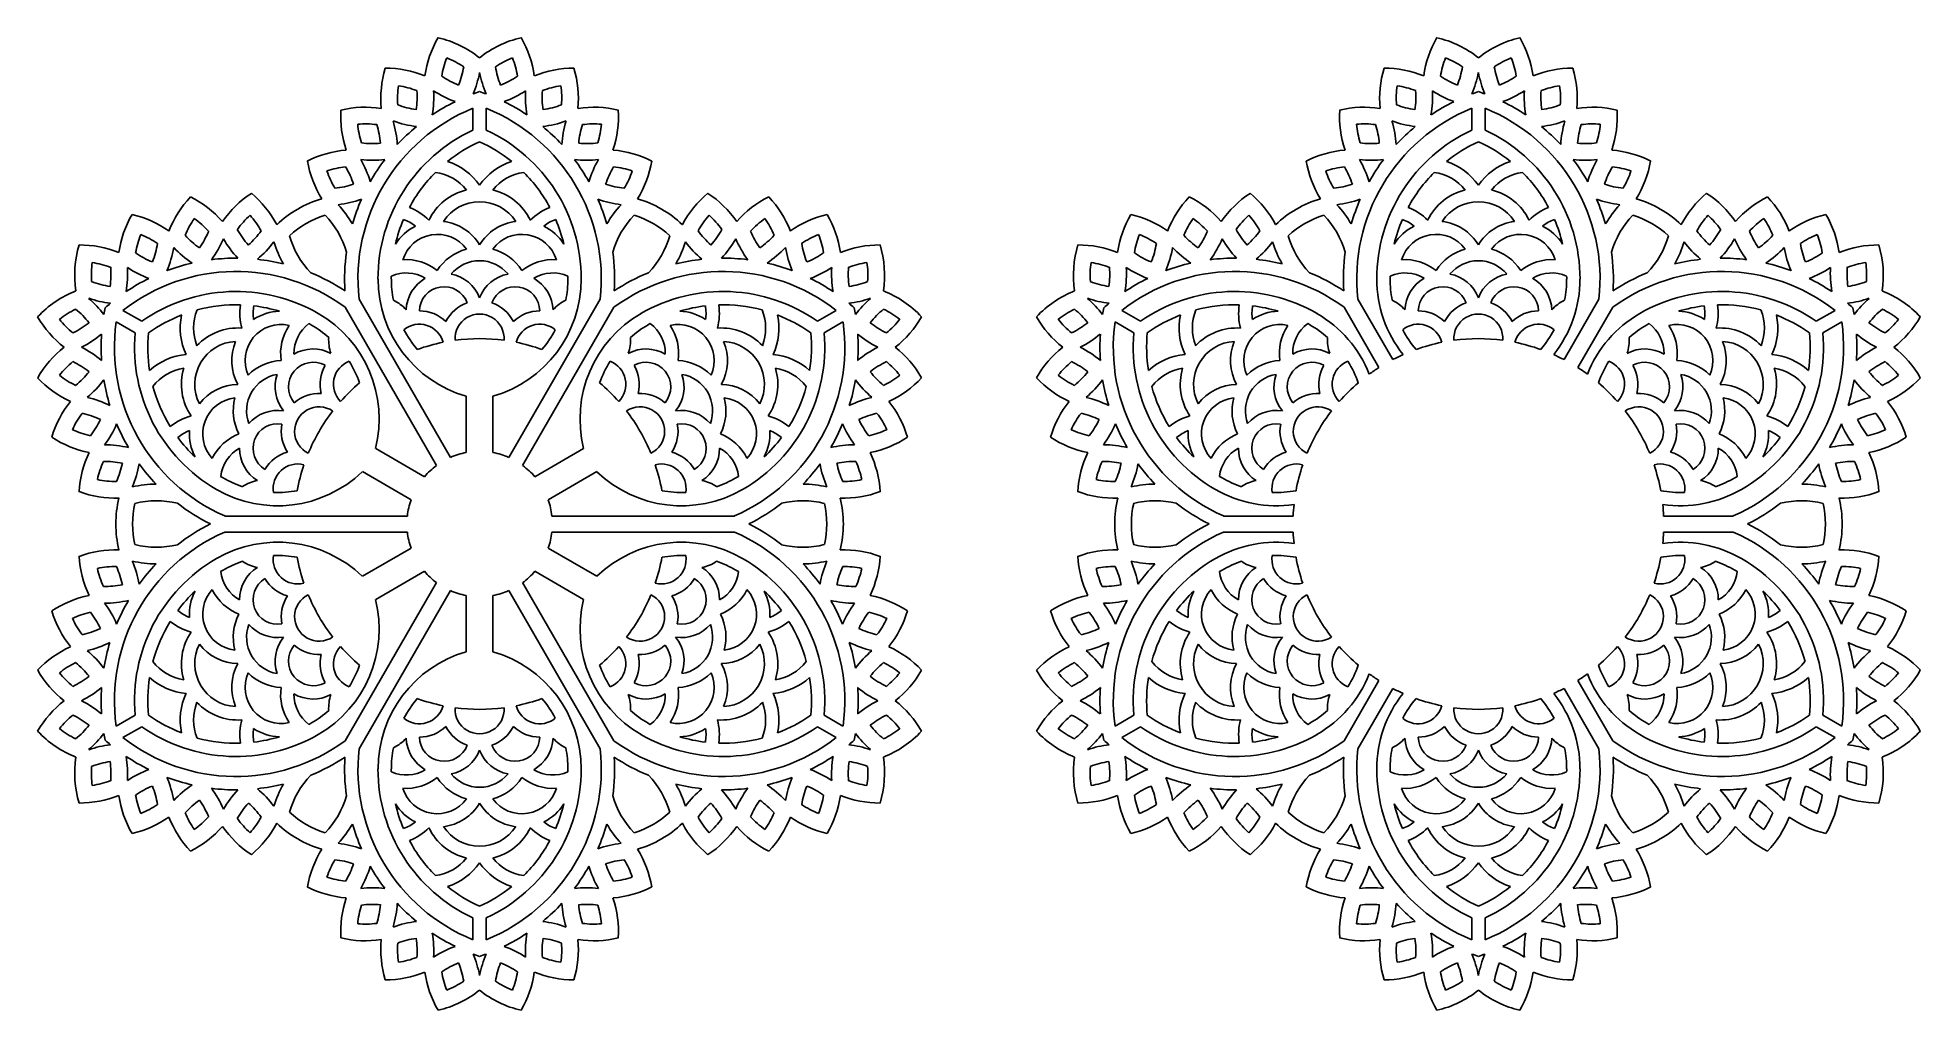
# Model space of a CAD drawing. Extents: x 4 to 286, y 80 to 226.
import ezdxf

# ---------------------------------------------------------------- set-up
doc = ezdxf.new("R2010")
doc.units = 0
doc.layers.get('0').update_dxf_attribs({"linetype": 'CONTINUOUS'})

msp = doc.modelspace()

# ---------------------------------------------------------------- linework, layer by layer
for p, q in [((69.02, 215.47), (69.02, 212.2)), ((71.02, 215.47), (71.02, 212.2)), ((218.74, 215.47), (218.74, 212.2)), ((220.74, 215.47), (220.74, 212.2)), ((51.96, 186.84), (65.64, 163.13)), ((88.08, 186.84), (74.4, 163.13)), ((201.68, 186.84), (206.9, 177.8)), ((237.81, 186.84), (232.59, 177.8)), ((16.55, 185.18), (19.38, 183.54)), ((49.88, 185.64), (63.57, 161.93)), ((90.16, 185.64), (76.47, 161.93)), ((123.49, 185.18), (120.66, 183.54)), ((166.27, 185.18), (169.11, 183.54)), ((199.6, 185.64), (204.82, 176.6)), ((239.88, 185.64), (234.66, 176.6)), ((273.21, 185.18), (270.38, 183.54)), ((15.55, 183.45), (18.38, 181.81)), ((124.49, 183.45), (121.66, 181.81)), ((165.27, 183.45), (168.11, 181.81)), ((274.21, 183.45), (271.38, 181.81)), ((68.02, 163.87), (68.02, 172.3)), ((72.02, 163.87), (72.02, 172.3)), ((61.74, 160.24), (54.44, 164.46)), ((78.3, 160.24), (85.6, 164.46)), ((59.74, 156.78), (52.44, 161)), ((80.3, 156.78), (87.6, 161)), ((31.81, 154.35), (59.19, 154.35)), ((108.23, 154.35), (80.85, 154.35)), ((181.54, 154.35), (191.98, 154.35)), ((257.95, 154.35), (247.51, 154.35)), ((31.81, 151.95), (59.19, 151.95)), ((108.23, 151.95), (80.85, 151.95)), ((181.54, 151.95), (191.98, 151.95)), ((257.95, 151.95), (247.51, 151.95)), ((59.74, 149.53), (52.44, 145.31)), ((80.3, 149.53), (87.6, 145.31)), ((49.88, 120.67), (63.57, 144.37)), ((61.74, 146.07), (54.44, 141.85)), ((90.16, 120.67), (76.47, 144.37)), ((78.3, 146.07), (85.6, 141.85)), ((51.96, 119.47), (65.64, 143.17)), ((68.02, 142.44), (68.02, 134.01)), ((72.02, 142.44), (72.02, 134.01)), ((88.08, 119.47), (74.4, 143.17)), ((199.6, 120.67), (204.82, 129.71)), ((201.68, 119.47), (206.9, 128.51)), ((237.81, 119.47), (232.59, 128.51)), ((239.88, 120.67), (234.66, 129.71)), ((15.55, 122.86), (18.38, 124.5)), ((124.49, 122.86), (121.66, 124.5)), ((165.27, 122.86), (168.11, 124.5)), ((274.21, 122.86), (271.38, 124.5)), ((16.55, 121.13), (19.38, 122.77)), ((123.49, 121.13), (120.66, 122.77)), ((166.27, 121.13), (169.11, 122.77)), ((273.21, 121.13), (270.38, 122.77)), ((69.02, 90.84), (69.02, 94.11)), ((71.02, 90.84), (71.02, 94.11)), ((218.74, 90.84), (218.74, 94.11)), ((220.74, 90.84), (220.74, 94.11))]:
    msp.add_line(p, q)
for centre, radius, start, end in [((77.37, 218.17), 15.7, 149.8174, 172.0495), ((60.22, 210.77), 15.7, 51.412, 76.8421), ((79.81, 210.77), 15.7, 103.1579, 128.588), ((62.66, 218.17), 15.7, 7.9505, 30.1826), ((227.1, 218.17), 15.7, 149.8174, 172.0495), ((209.95, 210.77), 15.7, 51.412, 76.8421), ((229.54, 210.77), 15.7, 103.1579, 128.588), ((212.39, 218.17), 15.7, 7.9505, 30.1826), ((77.37, 218.17), 13.2, 158.3402, 170.8104), ((60.22, 210.77), 13.2, 55.8491, 68.3193), ((79.81, 210.77), 13.2, 111.6807, 124.1509), ((62.66, 218.17), 13.2, 9.1896, 21.6598), ((227.1, 218.17), 13.2, 158.3402, 170.8104), ((209.95, 210.77), 13.2, 55.8491, 68.3193), ((229.54, 210.77), 13.2, 111.6807, 124.1509), ((212.39, 218.17), 13.2, 9.1896, 21.6598), ((70.91, 216.94), 15.7, 163.1507, 185.3829), ((55.92, 205.79), 15.7, 67.9433, 90.1755), ((71.75, 231.21), 13.2, 235.8491, 248.3193), ((54.6, 223.81), 13.2, 338.3402, 350.8104), ((54.6, 223.81), 15.7, 336.8134, 349.0292), ((85.44, 223.81), 15.7, 190.9708, 203.1866), ((85.44, 223.81), 13.2, 189.1896, 201.6598), ((68.29, 231.21), 13.2, 291.6807, 304.1509), ((84.12, 205.79), 15.7, 89.8245, 112.0567), ((69.13, 216.94), 15.7, 354.6171, 16.8493), ((220.63, 216.94), 15.7, 163.1507, 185.3829), ((205.65, 205.79), 15.7, 67.9433, 90.1755), ((221.47, 231.21), 13.2, 235.8491, 248.3193), ((204.32, 223.81), 13.2, 338.3402, 350.8104), ((204.32, 223.81), 15.7, 336.8134, 349.0292), ((235.16, 223.81), 15.7, 190.9708, 203.1866), ((235.16, 223.81), 13.2, 189.1896, 201.6598), ((218.01, 231.21), 13.2, 291.6807, 304.1509), ((233.84, 205.79), 15.7, 89.8245, 112.0567), ((218.86, 216.94), 15.7, 354.6171, 16.8493), ((70.91, 216.94), 13.2, 171.6736, 184.1437), ((55.92, 205.79), 13.2, 69.1824, 81.6526), ((47.45, 217.17), 13.2, 351.6736, 4.1437), ((47.45, 217.17), 15.7, 350.1467, 3.3167), ((71.75, 231.21), 15.7, 236.6761, 249.8461), ((79.4, 189.88), 29.62, 108.4738, 110.488), ((60.64, 189.88), 29.62, 69.512, 71.5262), ((68.29, 231.21), 15.7, 290.1539, 303.3239), ((92.59, 217.17), 15.7, 176.6833, 189.8533), ((92.59, 217.17), 13.2, 175.8563, 188.3264), ((84.12, 205.79), 13.2, 98.3474, 110.8176), ((69.13, 216.94), 13.2, 355.8563, 8.3264), ((220.63, 216.94), 13.2, 171.6736, 184.1437), ((205.65, 205.79), 13.2, 69.1824, 81.6526), ((197.17, 217.17), 13.2, 351.6736, 4.1437), ((197.17, 217.17), 15.7, 350.1467, 3.3167), ((221.47, 231.21), 15.7, 236.6761, 249.8461), ((229.13, 189.88), 29.62, 108.4738, 110.488), ((210.36, 189.88), 29.62, 69.512, 71.5262), ((218.01, 231.21), 15.7, 290.1539, 303.3239), ((242.31, 217.17), 15.7, 176.6833, 189.8533), ((242.31, 217.17), 13.2, 175.8563, 188.3264), ((233.84, 205.79), 13.2, 98.3474, 110.8176), ((218.86, 216.94), 13.2, 355.8563, 8.3264), ((64.9, 214.25), 15.7, 176.484, 198.7162), ((52.89, 199.94), 15.7, 81.2766, 103.5088), ((79.4, 189.88), 27.62, 112.088, 186.3214), ((62.43, 228.33), 13.2, 249.1824, 261.6526), ((79.4, 189.88), 29.62, 116.1715, 123.8213), ((60.64, 189.88), 27.62, 353.6786, 67.912), ((60.64, 189.88), 29.62, 56.1787, 63.8285), ((77.61, 228.33), 13.2, 278.3474, 290.8176), ((87.15, 199.94), 15.7, 76.4912, 98.7234), ((75.14, 214.25), 15.7, 341.2838, 3.516), ((214.62, 214.25), 15.7, 176.484, 198.7162), ((202.61, 199.94), 15.7, 81.2766, 103.5088), ((229.13, 189.88), 27.62, 112.088, 186.3214), ((212.15, 228.33), 13.2, 249.1824, 261.6526), ((229.13, 189.88), 29.62, 116.1715, 123.8213), ((210.36, 189.88), 27.62, 353.6786, 67.912), ((210.36, 189.88), 29.62, 56.1787, 63.8285), ((227.33, 228.33), 13.2, 278.3474, 290.8176), ((236.87, 199.94), 15.7, 76.4912, 98.7234), ((224.87, 214.25), 15.7, 341.2838, 3.516), ((52.89, 199.94), 13.2, 82.5158, 94.9859), ((64.9, 214.25), 13.2, 185.0069, 197.477), ((42.01, 209.07), 13.2, 5.0069, 17.477), ((79.4, 189.88), 24.62, 114.9519, 180), ((62.43, 228.33), 15.7, 250.0095, 263.1794), ((42.01, 209.07), 15.7, 3.4801, 16.65), ((79.4, 189.88), 29.62, 129.5049, 137.1546), ((60.64, 189.88), 24.62, 0, 65.0481), ((77.61, 228.33), 15.7, 276.8206, 289.9905), ((60.64, 189.88), 29.62, 42.8454, 50.4951), ((98.02, 209.07), 15.7, 163.35, 176.5199), ((98.02, 209.07), 13.2, 162.523, 174.9931), ((87.15, 199.94), 13.2, 85.0141, 97.4842), ((75.14, 214.25), 13.2, 342.523, 354.9931), ((202.61, 199.94), 13.2, 82.5158, 94.9859), ((214.62, 214.25), 13.2, 185.0069, 197.477), ((191.74, 209.07), 13.2, 5.0069, 17.477), ((229.13, 189.88), 24.62, 114.9519, 180), ((191.74, 209.07), 15.7, 3.4801, 16.65), ((212.15, 228.33), 15.7, 250.0095, 263.1794), ((229.13, 189.88), 29.62, 129.5049, 137.1546), ((210.36, 189.88), 24.62, 0, 65.0481), ((227.33, 228.33), 15.7, 276.8206, 289.9905), ((210.36, 189.88), 29.62, 42.8454, 50.4951), ((247.75, 209.07), 15.7, 163.35, 176.5199), ((247.75, 209.07), 13.2, 162.523, 174.9931), ((236.87, 199.94), 13.2, 85.0141, 97.4842), ((224.87, 214.25), 13.2, 342.523, 354.9931), ((51.28, 193.56), 15.7, 94.6099, 116.8421), ((54.02, 223.38), 13.2, 262.5158, 274.9859), ((79.4, 189.88), 22.62, 114.5159, 128.8545), ((60.64, 189.88), 22.62, 51.1455, 65.4841), ((86.02, 223.38), 13.2, 265.0141, 277.4842), ((88.76, 193.56), 15.7, 63.1579, 85.3901), ((201.01, 193.56), 15.7, 94.6099, 116.8421), ((203.74, 223.38), 13.2, 262.5158, 274.9859), ((229.13, 189.88), 22.62, 114.5159, 128.8545), ((210.36, 189.88), 22.62, 51.1455, 65.4841), ((235.74, 223.38), 13.2, 265.0141, 277.4842), ((238.48, 193.56), 15.7, 63.1579, 85.3901), ((59.67, 210.25), 15.7, 189.8174, 212.0495), ((51.28, 193.56), 13.2, 95.8491, 108.3193), ((59.67, 210.25), 13.2, 198.3402, 210.8104), ((38.6, 199.93), 13.2, 18.3402, 30.8104), ((54.02, 223.38), 15.7, 263.3428, 276.5128), ((38.6, 199.93), 15.7, 16.8134, 29.9834), ((79.4, 189.88), 29.62, 142.8382, 150.488), ((62.42, 198.7), 9.23, 34.5283, 72.3515), ((77.62, 198.7), 9.23, 107.6485, 145.4717), ((86.02, 223.38), 15.7, 263.4872, 276.6572), ((60.64, 189.88), 29.62, 29.512, 37.1618), ((101.44, 199.93), 15.7, 150.0166, 163.1866), ((101.44, 199.93), 13.2, 149.1896, 161.6598), ((88.76, 193.56), 13.2, 71.6807, 84.1509), ((80.37, 210.25), 13.2, 329.1896, 341.6598), ((80.37, 210.25), 15.7, 327.9505, 350.1826), ((209.39, 210.25), 15.7, 189.8174, 212.0495), ((201.01, 193.56), 13.2, 95.8491, 108.3193), ((209.39, 210.25), 13.2, 198.3402, 210.8104), ((188.32, 199.93), 13.2, 18.3402, 30.8104), ((188.32, 199.93), 15.7, 16.8134, 29.9834), ((203.74, 223.38), 15.7, 263.3428, 276.5128), ((229.13, 189.88), 29.62, 142.8382, 150.488), ((212.14, 198.7), 9.23, 34.5283, 72.3515), ((227.34, 198.7), 9.23, 107.6485, 145.4717), ((235.74, 223.38), 15.7, 263.4872, 276.6572), ((210.36, 189.88), 29.62, 29.512, 37.1618), ((251.16, 199.93), 15.7, 150.0166, 163.1866), ((251.16, 199.93), 13.2, 149.1896, 161.6598), ((238.48, 193.56), 13.2, 71.6807, 84.1509), ((230.09, 210.25), 13.2, 329.1896, 341.6598), ((230.09, 210.25), 15.7, 327.9505, 350.1826), ((46.98, 216.62), 13.2, 275.8491, 288.3193), ((79.4, 189.88), 22.62, 135.0448, 151.679), ((70.02, 195), 8.46, 103.4157, 154.0005), ((62.42, 198.7), 7.23, 38.7081, 82.2001), ((77.62, 198.7), 7.23, 97.7999, 141.2919), ((70.02, 195), 8.46, 25.9995, 76.5843), ((60.64, 189.88), 22.62, 28.321, 44.9552), ((93.06, 216.62), 13.2, 251.6807, 264.1509), ((196.7, 216.62), 13.2, 275.8491, 288.3193), ((229.13, 189.88), 22.62, 135.0448, 151.679), ((219.74, 195), 8.46, 103.4157, 154.0005), ((212.14, 198.7), 7.23, 38.7081, 82.2001), ((227.34, 198.7), 7.23, 97.7999, 141.2919), ((219.74, 195), 8.46, 25.9995, 76.5843), ((210.36, 189.88), 22.62, 28.321, 44.9552), ((242.78, 216.62), 13.2, 251.6807, 264.1509), ((38.07, 191.38), 15.7, 136.4912, 158.7234), ((19.67, 188.14), 15.7, 41.2838, 63.516), ((44.4, 189.58), 15.7, 123.1579, 145.3901), ((25.75, 190.67), 15.7, 27.9505, 50.1826), ((50.92, 186.24), 16.32, 106.224, 133.776), ((46.98, 216.62), 15.7, 276.6761, 289.8461), ((37.38, 190.25), 15.7, 30.1467, 43.3167), ((79.4, 189.88), 29.62, 156.1715, 163.8213), ((56.43, 192.73), 8.46, 44.9469, 68.7766), ((70.02, 195), 6.46, 33.0989, 146.9011), ((83.61, 192.73), 8.46, 111.2234, 135.0531), ((93.06, 216.62), 15.7, 250.1539, 263.3239), ((60.64, 189.88), 29.62, 16.1787, 23.8285), ((102.66, 190.25), 15.7, 136.6833, 149.8533), ((89.12, 186.24), 16.32, 46.224, 73.776), ((114.29, 190.67), 15.7, 129.8174, 152.0495), ((95.64, 189.58), 15.7, 34.6099, 56.8421), ((120.37, 188.14), 15.7, 116.484, 138.7162), ((101.97, 191.38), 15.7, 21.2766, 43.5088), ((187.79, 191.38), 15.7, 136.4912, 158.7234), ((169.39, 188.14), 15.7, 41.2838, 63.516), ((194.12, 189.58), 15.7, 123.1579, 145.3901), ((175.47, 190.67), 15.7, 27.9505, 50.1826), ((200.64, 186.24), 16.32, 106.224, 133.776), ((196.7, 216.62), 15.7, 276.6761, 289.8461), ((187.1, 190.25), 15.7, 30.1467, 43.3167), ((229.13, 189.88), 29.62, 156.1715, 163.8213), ((206.16, 192.73), 8.46, 44.9469, 68.7766), ((219.74, 195), 6.46, 33.0989, 146.9011), ((233.33, 192.73), 8.46, 111.2234, 135.0531), ((242.78, 216.62), 15.7, 250.1539, 263.3239), ((210.36, 189.88), 29.62, 16.1787, 23.8285), ((252.38, 190.25), 15.7, 136.6833, 149.8533), ((238.84, 186.24), 16.32, 46.224, 73.776), ((264.01, 190.67), 15.7, 129.8174, 152.0495), ((245.36, 189.58), 15.7, 34.6099, 56.8421), ((270.09, 188.14), 15.7, 116.484, 138.7162), ((251.7, 191.38), 15.7, 21.2766, 43.5088), ((31.49, 191.68), 15.7, 149.8245, 172.0567), ((14.34, 184.28), 15.7, 54.6171, 76.8493), ((38.07, 191.38), 13.2, 145.0141, 157.4842), ((19.67, 188.14), 13.2, 42.523, 54.9931), ((44.4, 189.58), 13.2, 131.6807, 144.1509), ((25.75, 190.67), 13.2, 29.1896, 41.6598), ((50.92, 186.24), 13.82, 107.1154, 132.8846), ((37.38, 190.25), 13.2, 16.1431, 44.1872), ((79.4, 189.88), 22.62, 156.7685, 166.6384), ((63.68, 191.17), 7.41, 116.205, 147.9139), ((56.43, 192.73), 6.46, 52.0463, 70.1914), ((63.68, 191.17), 7.41, 31.0598, 82.7424), ((76.36, 191.17), 7.41, 97.2576, 148.9402), ((83.61, 192.73), 6.46, 109.8086, 127.9537), ((76.36, 191.17), 7.41, 32.0861, 63.795), ((60.64, 189.88), 22.62, 13.3616, 23.2315), ((102.66, 190.25), 13.2, 135.8128, 163.8569), ((89.12, 186.24), 13.82, 47.1154, 72.8846), ((114.29, 190.67), 13.2, 138.3402, 150.8104), ((95.64, 189.58), 13.2, 35.8491, 48.3193), ((120.37, 188.14), 13.2, 125.0069, 137.477), ((101.97, 191.38), 13.2, 22.5158, 34.9859), ((125.7, 184.28), 15.7, 103.1507, 125.3829), ((108.55, 191.68), 15.7, 7.9433, 30.1755), ((181.21, 191.68), 15.7, 149.8245, 172.0567), ((164.06, 184.28), 15.7, 54.6171, 76.8493), ((187.79, 191.38), 13.2, 145.0141, 157.4842), ((169.39, 188.14), 13.2, 42.523, 54.9931), ((194.12, 189.58), 13.2, 131.6807, 144.1509), ((175.47, 190.67), 13.2, 29.1896, 41.6598), ((200.64, 186.24), 13.82, 107.1154, 132.8846), ((187.1, 190.25), 13.2, 16.1431, 44.1872), ((229.13, 189.88), 22.62, 156.7685, 166.6384), ((213.4, 191.17), 7.41, 116.205, 147.9139), ((206.16, 192.73), 6.46, 52.0463, 70.1914), ((213.4, 191.17), 7.41, 31.0598, 82.7424), ((226.09, 191.17), 7.41, 97.2576, 148.9402), ((233.33, 192.73), 6.46, 109.8086, 127.9537), ((226.09, 191.17), 7.41, 32.0861, 63.795), ((210.36, 189.88), 22.62, 13.3616, 23.2315), ((252.38, 190.25), 13.2, 135.8128, 163.8569), ((238.84, 186.24), 13.82, 47.1154, 72.8846), ((264.01, 190.67), 13.2, 138.3402, 150.8104), ((245.36, 189.58), 13.2, 35.8491, 48.3193), ((270.09, 188.14), 13.2, 125.0069, 137.477), ((251.7, 191.38), 13.2, 22.5158, 34.9859), ((275.42, 184.28), 15.7, 103.1507, 125.3829), ((258.27, 191.68), 15.7, 7.9433, 30.1755), ((25.02, 190.45), 15.7, 163.1579, 188.588), ((10.04, 179.29), 15.7, 67.9505, 90.1826), ((31.49, 191.68), 13.2, 158.3474, 170.8176), ((14.34, 184.28), 13.2, 55.8563, 68.3264), ((8.71, 197.31), 13.2, 338.3474, 350.8176), ((35.6, 205.36), 13.2, 222.523, 234.9931), ((17.21, 202.12), 13.2, 325.0141, 337.4842), ((17.21, 202.12), 15.7, 323.4872, 336.6572), ((45.22, 203.75), 15.7, 210.0166, 223.1866), ((45.22, 203.75), 13.2, 209.1896, 221.6598), ((26.58, 204.84), 13.2, 311.6807, 324.1509), ((26.58, 204.84), 15.7, 310.1539, 323.3239), ((54.22, 199.97), 15.7, 196.6833, 209.8533), ((54.22, 199.97), 13.2, 195.8128, 223.8569), ((63.68, 191.17), 5.41, 36.1874, 162.7599), ((76.36, 191.17), 5.41, 17.2401, 143.8126), ((85.82, 199.97), 13.2, 316.1431, 344.1872), ((85.82, 199.97), 15.7, 330.1467, 343.3167), ((113.46, 204.84), 15.7, 216.6761, 229.8461), ((113.46, 204.84), 13.2, 215.8491, 228.3193), ((94.82, 203.75), 13.2, 318.3402, 330.8104), ((94.82, 203.75), 15.7, 316.8134, 329.9834), ((122.83, 202.12), 15.7, 203.3428, 216.5128), ((122.83, 202.12), 13.2, 202.5158, 214.9859), ((104.44, 205.36), 13.2, 305.0069, 317.477), ((125.7, 184.28), 13.2, 111.6736, 124.1437), ((131.33, 197.31), 13.2, 189.1824, 201.6526), ((108.55, 191.68), 13.2, 9.1824, 21.6526), ((130, 179.29), 15.7, 89.8174, 112.0495), ((115.02, 190.45), 15.7, 351.412, 16.8421), ((174.74, 190.45), 15.7, 163.1579, 188.588), ((159.76, 179.29), 15.7, 67.9505, 90.1826), ((181.21, 191.68), 13.2, 158.3474, 170.8176), ((164.06, 184.28), 13.2, 55.8563, 68.3264), ((158.44, 197.31), 13.2, 338.3474, 350.8176), ((185.32, 205.36), 13.2, 222.523, 234.9931), ((166.93, 202.12), 13.2, 325.0141, 337.4842), ((166.93, 202.12), 15.7, 323.4872, 336.6572), ((194.94, 203.75), 15.7, 210.0166, 223.1866), ((194.94, 203.75), 13.2, 209.1896, 221.6598), ((176.3, 204.84), 13.2, 311.6807, 324.1509), ((176.3, 204.84), 15.7, 310.1539, 323.3239), ((203.94, 199.97), 15.7, 196.6833, 209.8533), ((203.94, 199.97), 13.2, 195.8128, 223.8569), ((213.4, 191.17), 5.41, 36.1874, 162.7599), ((226.09, 191.17), 5.41, 17.2401, 143.8126), ((235.55, 199.97), 13.2, 316.1431, 344.1872), ((235.55, 199.97), 15.7, 330.1467, 343.3167), ((263.18, 204.84), 15.7, 216.6761, 229.8461), ((263.18, 204.84), 13.2, 215.8491, 228.3193), ((244.54, 203.75), 13.2, 318.3402, 330.8104), ((244.54, 203.75), 15.7, 316.8134, 329.9834), ((272.56, 202.12), 15.7, 203.3428, 216.5128), ((272.56, 202.12), 13.2, 202.5158, 214.9859), ((254.16, 205.36), 13.2, 305.0069, 317.477), ((275.42, 184.28), 13.2, 111.6736, 124.1437), ((281.05, 197.31), 13.2, 189.1824, 201.6526), ((258.27, 191.68), 13.2, 9.1824, 21.6526), ((279.72, 179.29), 15.7, 89.8174, 112.0495), ((264.74, 190.45), 15.7, 351.412, 16.8421), ((25.02, 190.45), 13.2, 171.6807, 184.1509), ((10.04, 179.29), 13.2, 69.1896, 81.6598), ((25.86, 204.71), 13.2, 235.8563, 248.3264), ((8.71, 197.31), 15.7, 336.8206, 349.9905), ((33.52, 163.39), 29.62, 102.8454, 110.4951), ((35.6, 205.36), 15.7, 223.35, 236.5199), ((33.52, 163.39), 29.62, 89.512, 97.1618), ((33.52, 163.39), 29.62, 76.1787, 83.8285), ((79.4, 189.88), 29.62, 172.1666, 183.4424), ((59, 185.24), 7.55, 51.7829, 93.737), ((70.02, 187.08), 7.55, 105.2104, 147.1645), ((70.02, 187.08), 5.55, 39.8123, 140.1877), ((70.02, 187.08), 7.55, 32.8355, 74.7896), ((81.04, 185.24), 7.55, 86.263, 128.2171), ((60.64, 189.88), 29.62, 356.5576, 7.8334), ((106.52, 163.39), 29.62, 96.1715, 103.8213), ((106.52, 163.39), 29.62, 82.8382, 90.488), ((104.44, 205.36), 15.7, 303.4801, 316.65), ((106.52, 163.39), 29.62, 69.5049, 77.1546), ((131.33, 197.31), 15.7, 190.0095, 203.1794), ((114.18, 204.71), 13.2, 291.6736, 304.1437), ((130, 179.29), 13.2, 98.3402, 110.8104), ((115.02, 190.45), 13.2, 355.8491, 8.3193), ((174.74, 190.45), 13.2, 171.6807, 184.1509), ((159.76, 179.29), 13.2, 69.1896, 81.6598), ((175.59, 204.71), 13.2, 235.8563, 248.3264), ((158.44, 197.31), 15.7, 336.8206, 349.9905), ((183.24, 163.39), 29.62, 102.8454, 110.4951), ((185.32, 205.36), 15.7, 223.35, 236.5199), ((183.24, 163.39), 29.62, 89.512, 97.1618), ((183.24, 163.39), 29.62, 76.1787, 83.8285), ((229.13, 189.88), 29.62, 172.1666, 183.4424), ((208.73, 185.24), 7.55, 51.7829, 93.737), ((219.74, 187.08), 7.55, 105.2104, 147.1645), ((219.74, 187.08), 5.55, 39.8123, 140.1877), ((219.74, 187.08), 7.55, 32.8355, 74.7896), ((230.76, 185.24), 7.55, 86.263, 128.2171), ((210.36, 189.88), 29.62, 356.5576, 7.8334), ((256.24, 163.39), 29.62, 96.1715, 103.8213), ((256.24, 163.39), 29.62, 82.8382, 90.488), ((254.16, 205.36), 15.7, 303.4801, 316.65), ((256.24, 163.39), 29.62, 69.5049, 77.1546), ((281.05, 197.31), 15.7, 190.0095, 203.1794), ((263.9, 204.71), 13.2, 291.6736, 304.1437), ((279.72, 179.29), 13.2, 98.3402, 110.8104), ((264.74, 190.45), 13.2, 355.8491, 8.3193), ((16.54, 201.83), 13.2, 249.1896, 261.6598), ((1.56, 190.68), 13.2, 351.6807, 4.1509), ((33.52, 163.39), 27.62, 53.6786, 127.912), ((1.56, 190.68), 15.7, 350.1539, 3.3239), ((33.52, 163.39), 29.62, 116.1787, 123.8285), ((25.86, 204.71), 15.7, 236.6833, 249.8533), ((33.52, 163.39), 29.62, 56.5576, 67.8334), ((73.08, 189.88), 18.29, 180, 253.9365), ((59, 185.24), 5.55, 58.7597, 113.4776), ((79.4, 189.88), 22.62, 178.8569, 180), ((73.08, 189.88), 16.29, 180, 191.191), ((64.7, 185.03), 5.7, 119.6212, 177.8981), ((64.7, 185.03), 5.7, 21.0492, 79.3261), ((75.34, 185.03), 5.7, 100.6739, 158.9508), ((66.96, 189.88), 18.29, 286.0635, 0), ((81.04, 185.24), 5.55, 66.5224, 121.2403), ((75.34, 185.03), 5.7, 2.1019, 60.3788), ((66.96, 189.88), 16.29, 348.809, 0), ((60.64, 189.88), 22.62, 0, 1.1431), ((106.52, 163.39), 27.62, 52.088, 126.3214), ((106.52, 163.39), 29.62, 112.1666, 123.4424), ((114.18, 204.71), 15.7, 290.1467, 303.3167), ((106.52, 163.39), 29.62, 56.1715, 63.8213), ((138.48, 190.68), 15.7, 176.6761, 189.8461), ((138.48, 190.68), 13.2, 175.8491, 188.3193), ((123.5, 201.83), 13.2, 278.3402, 290.8104), ((166.26, 201.83), 13.2, 249.1896, 261.6598), ((151.28, 190.68), 13.2, 351.6807, 4.1509), ((183.24, 163.39), 27.62, 53.6786, 127.912), ((151.28, 190.68), 15.7, 350.1539, 3.3239), ((183.24, 163.39), 29.62, 116.1787, 123.8285), ((175.59, 204.71), 15.7, 236.6833, 249.8533), ((183.24, 163.39), 29.62, 56.5576, 67.8334), ((222.8, 189.88), 18.29, 180, 218.2875), ((208.73, 185.24), 5.55, 58.7597, 113.4776), ((229.13, 189.88), 22.62, 178.8569, 180), ((222.8, 189.88), 16.29, 180, 191.191), ((214.42, 185.03), 5.7, 119.6212, 177.8981), ((214.42, 185.03), 5.7, 21.0492, 79.3261), ((225.06, 185.03), 5.7, 100.6739, 158.9508), ((230.76, 185.24), 5.55, 66.5224, 121.2403), ((225.06, 185.03), 5.7, 2.1019, 60.3788), ((216.68, 189.88), 18.29, 321.7125, 0), ((216.68, 189.88), 16.29, 348.809, 0), ((210.36, 189.88), 22.62, 0, 1.1431), ((256.24, 163.39), 27.62, 52.088, 126.3214), ((256.24, 163.39), 29.62, 112.1666, 123.4424), ((263.9, 204.71), 15.7, 290.1467, 303.3167), ((256.24, 163.39), 29.62, 56.1715, 63.8213), ((288.2, 190.68), 15.7, 176.6761, 189.8461), ((288.2, 190.68), 13.2, 175.8491, 188.3193), ((273.22, 201.83), 13.2, 278.3402, 290.8104), ((15.22, 173.48), 15.7, 111.412, 136.8421), ((1.12, 175.13), 15.7, 36.8134, 49.0292), ((16.54, 201.83), 15.7, 250.9708, 263.1866), ((33.52, 163.39), 24.62, 60, 125.0481), ((54.64, 181.58), 5.7, 39.9966, 64.426), ((64.7, 185.03), 3.7, 20.1602, 178.7872), ((70.02, 180.95), 5.67, 109.0028, 153.2535), ((75.34, 185.03), 3.7, 1.2128, 159.8398), ((70.02, 180.95), 5.67, 26.7465, 70.9972), ((85.4, 181.58), 5.7, 115.574, 140.0034), ((106.52, 163.39), 24.62, 54.9519, 120), ((123.5, 201.83), 15.7, 276.8134, 289.0292), ((138.92, 175.13), 15.7, 130.9708, 143.1866), ((124.82, 173.48), 15.7, 43.1579, 68.588), ((164.95, 173.48), 15.7, 111.412, 136.8421), ((150.84, 175.13), 15.7, 36.8134, 49.0292), ((166.26, 201.83), 15.7, 250.9708, 263.1866), ((183.24, 163.39), 24.62, 60, 125.0481), ((204.36, 181.58), 5.7, 39.9966, 64.426), ((214.42, 185.03), 3.7, 20.1602, 178.7872), ((219.74, 180.95), 5.67, 109.0028, 153.2535), ((225.06, 185.03), 3.7, 1.2128, 159.8398), ((219.74, 180.95), 5.67, 26.7465, 70.9972), ((235.12, 181.58), 5.7, 115.574, 140.0034), ((256.24, 163.39), 24.62, 54.9519, 120), ((273.22, 201.83), 15.7, 276.8134, 289.0292), ((288.64, 175.13), 15.7, 130.9708, 143.1866), ((274.54, 173.48), 15.7, 43.1579, 68.588), ((17.39, 192.03), 15.7, 209.8174, 232.0495), ((15.22, 173.48), 13.2, 115.8491, 128.3193), ((17.39, 192.03), 13.2, 218.3402, 230.8104), ((1.12, 175.13), 13.2, 38.3402, 50.8104), ((42.9, 179.65), 29.62, 168.4738, 170.488), ((33.52, 163.39), 29.62, 129.512, 131.5262), ((33.52, 163.39), 22.62, 111.1455, 125.4841), ((34.37, 182.51), 9.23, 167.6485, 205.4717), ((34.37, 182.51), 7.23, 157.7999, 201.2919), ((33.52, 163.39), 22.62, 88.321, 104.9552), ((42.54, 184.71), 8.46, 171.2234, 195.0531), ((42.54, 184.71), 6.46, 169.8086, 187.9537), ((40.27, 177.66), 7.41, 92.0861, 123.795), ((33.52, 163.39), 22.62, 73.3616, 83.2315), ((36.68, 168.87), 18.29, 346.0635, 60), ((61, 179.44), 5.67, 45.6939, 89.9445), ((70.02, 180.95), 3.67, 356.214, 183.786), ((79.04, 179.44), 5.67, 90.0555, 134.3061), ((103.36, 168.87), 18.29, 120, 193.9365), ((106.52, 163.39), 22.62, 96.7685, 106.6384), ((99.77, 177.66), 7.41, 56.205, 87.9139), ((97.5, 184.71), 6.46, 352.0463, 10.1914), ((97.5, 184.71), 8.46, 344.9469, 8.7766), ((106.52, 163.39), 22.62, 75.0448, 91.679), ((105.67, 182.51), 7.23, 338.7081, 22.2001), ((105.67, 182.51), 9.23, 334.5283, 12.3515), ((106.52, 163.39), 22.62, 54.5159, 68.8545), ((106.52, 163.39), 29.62, 48.4738, 50.488), ((97.14, 179.65), 29.62, 9.512, 11.5262), ((138.92, 175.13), 13.2, 129.1896, 141.6598), ((124.82, 173.48), 13.2, 51.6807, 64.1509), ((122.65, 192.03), 13.2, 309.1896, 321.6598), ((122.65, 192.03), 15.7, 307.9505, 330.1826), ((167.11, 192.03), 15.7, 209.8174, 232.0495), ((164.95, 173.48), 13.2, 115.8491, 128.3193), ((167.11, 192.03), 13.2, 218.3402, 230.8104), ((150.84, 175.13), 13.2, 38.3402, 50.8104), ((192.63, 179.65), 29.62, 168.4738, 170.488), ((183.24, 163.39), 29.62, 129.512, 131.5262), ((183.24, 163.39), 22.62, 111.1455, 125.4841), ((184.1, 182.51), 9.23, 167.6485, 205.4717), ((184.1, 182.51), 7.23, 157.7999, 201.2919), ((183.24, 163.39), 22.62, 88.321, 104.9552), ((192.26, 184.71), 8.46, 171.2234, 195.0531), ((192.26, 184.71), 6.46, 169.8086, 187.9537), ((189.99, 177.66), 7.41, 92.0861, 123.795), ((183.24, 163.39), 22.62, 73.3616, 83.2315), ((186.4, 168.87), 18.29, 21.7125, 60), ((210.72, 179.44), 5.67, 45.6939, 89.9445), ((219.74, 180.95), 3.67, 356.214, 183.786), ((228.77, 179.44), 5.67, 90.0555, 134.3061), ((253.08, 168.87), 18.29, 120, 158.2875), ((256.24, 163.39), 22.62, 96.7685, 106.6384), ((249.5, 177.66), 7.41, 56.205, 87.9139), ((247.22, 184.71), 6.46, 352.0463, 10.1914), ((247.22, 184.71), 8.46, 344.9469, 8.7766), ((256.24, 163.39), 22.62, 75.0448, 91.679), ((255.39, 182.51), 7.23, 338.7081, 22.2001), ((255.39, 182.51), 9.23, 334.5283, 12.3515), ((256.24, 163.39), 22.62, 54.5159, 68.8545), ((256.24, 163.39), 29.62, 48.4738, 50.488), ((246.86, 179.65), 29.62, 9.512, 11.5262), ((288.64, 175.13), 13.2, 129.1896, 141.6598), ((274.54, 173.48), 13.2, 51.6807, 64.1509), ((272.37, 192.03), 13.2, 309.1896, 321.6598), ((272.37, 192.03), 15.7, 307.9505, 330.1826), ((3.29, 193.68), 13.2, 295.8491, 308.3193), ((3.29, 193.68), 15.7, 296.6761, 309.8461), ((42.9, 179.65), 29.62, 176.1715, 183.8213), ((42.9, 179.65), 27.62, 172.088, 246.3214), ((42.9, 179.65), 24.62, 174.9519, 240), ((42.9, 179.65), 22.62, 174.5159, 188.8545), ((33.78, 174.08), 8.46, 85.9995, 136.5843), ((40.27, 177.66), 5.41, 77.2401, 203.8126), ((47.74, 178.74), 7.55, 146.263, 188.2171), ((47.74, 178.74), 5.55, 126.5224, 181.2403), ((33.52, 163.39), 22.62, 60, 61.1431), ((36.68, 168.87), 16.29, 48.809, 60), ((53.09, 180.69), 5.7, 175.574, 200.0034), ((61, 179.44), 3.67, 15.1614, 129.316), ((73.08, 189.88), 16.29, 207.81, 220.378), ((70.02, 153.15), 27.79, 82.428, 97.572), ((79.04, 179.44), 3.67, 50.684, 164.8386), ((66.96, 189.88), 16.29, 319.622, 332.19), ((86.94, 180.69), 5.7, 339.9966, 4.426), ((103.36, 168.87), 16.29, 120, 131.191), ((106.52, 163.39), 22.62, 118.8569, 120), ((92.3, 178.74), 5.55, 358.7597, 53.4776), ((99.77, 177.66), 5.41, 336.1874, 102.7599), ((92.3, 178.74), 7.55, 351.7829, 33.737), ((106.26, 174.08), 8.46, 43.4157, 94.0005), ((97.14, 179.65), 27.62, 293.6786, 7.912), ((97.14, 179.65), 24.62, 300, 5.0481), ((97.14, 179.65), 22.62, 351.1455, 5.4841), ((97.14, 179.65), 29.62, 356.1787, 3.8285), ((136.75, 193.68), 15.7, 230.1539, 243.3239), ((136.75, 193.68), 13.2, 231.6807, 244.1509), ((153.01, 193.68), 13.2, 295.8491, 308.3193), ((153.01, 193.68), 15.7, 296.6761, 309.8461), ((192.63, 179.65), 29.62, 176.1715, 183.8213), ((192.63, 179.65), 27.62, 172.088, 246.3214), ((192.63, 179.65), 24.62, 174.9519, 240), ((192.63, 179.65), 22.62, 174.5159, 188.8545), ((183.51, 174.08), 8.46, 85.9995, 136.5843), ((189.99, 177.66), 5.41, 77.2401, 203.8126), ((197.46, 178.74), 7.55, 146.263, 188.2171), ((197.46, 178.74), 5.55, 126.5224, 181.2403), ((183.24, 163.39), 22.62, 60, 61.1431), ((186.4, 168.87), 16.29, 48.809, 60), ((202.82, 180.69), 5.7, 175.574, 200.0034), ((210.72, 179.44), 3.67, 15.1614, 129.316), ((222.8, 189.88), 16.29, 207.81, 220.378), ((219.74, 153.15), 27.79, 82.428, 97.572), ((228.77, 179.44), 3.67, 50.684, 164.8386), ((216.68, 189.88), 16.29, 319.622, 332.19), ((236.67, 180.69), 5.7, 339.9966, 4.426), ((253.08, 168.87), 16.29, 120, 131.191), ((256.24, 163.39), 22.62, 118.8569, 120), ((242.02, 178.74), 5.55, 358.7597, 53.4776), ((249.5, 177.66), 5.41, 336.1874, 102.7599), ((242.02, 178.74), 7.55, 351.7829, 33.737), ((255.98, 174.08), 8.46, 43.4157, 94.0005), ((246.86, 179.65), 27.62, 293.6786, 7.912), ((246.86, 179.65), 24.62, 300, 5.0481), ((246.86, 179.65), 22.62, 351.1455, 5.4841), ((246.86, 179.65), 29.62, 356.1787, 3.8285), ((286.47, 193.68), 15.7, 230.1539, 243.3239), ((286.47, 193.68), 13.2, 231.6807, 244.1509), ((17.39, 167.26), 15.7, 127.9433, 150.1755), ((3.29, 165.62), 15.7, 50.1467, 63.3167), ((26.77, 169.35), 9.23, 94.5283, 132.3515), ((33.78, 174.08), 6.46, 93.0989, 206.9011), ((40.27, 177.66), 7.41, 157.2576, 208.9402), ((45.07, 173.7), 5.7, 62.1019, 120.3788), ((70.02, 153.15), 27.79, 101.3754, 109.6596), ((70.02, 153.15), 27.79, 70.3404, 78.6246), ((94.97, 173.7), 5.7, 59.6212, 117.8981), ((99.77, 177.66), 7.41, 331.0598, 22.7424), ((106.26, 174.08), 6.46, 333.0989, 86.9011), ((113.27, 169.35), 9.23, 47.6485, 85.4717), ((136.75, 165.62), 15.7, 116.6833, 129.8533), ((122.65, 167.26), 15.7, 29.8245, 52.0567), ((167.11, 167.26), 15.7, 127.9433, 150.1755), ((153.01, 165.62), 15.7, 50.1467, 63.3167), ((176.5, 169.35), 9.23, 94.5283, 132.3515), ((183.51, 174.08), 6.46, 93.0989, 206.9011), ((189.99, 177.66), 7.41, 157.2576, 208.9402), ((194.79, 173.7), 5.7, 62.1019, 120.3788), ((219.74, 153.15), 27.79, 113.9834, 117.5254), ((219.74, 153.15), 27.79, 101.3754, 109.6596), ((219.74, 153.15), 27.79, 70.3404, 78.6246), ((219.74, 153.15), 27.79, 62.4746, 66.0166), ((244.69, 173.7), 5.7, 59.6212, 117.8981), ((249.5, 177.66), 7.41, 331.0598, 22.7424), ((255.98, 174.08), 6.46, 333.0989, 86.9011), ((262.99, 169.35), 9.23, 47.6485, 85.4717), ((286.47, 165.62), 15.7, 116.6833, 129.8533), ((272.37, 167.26), 15.7, 29.8245, 52.0567), ((15.22, 185.81), 15.7, 223.1507, 245.3829), ((17.39, 167.26), 13.2, 129.1824, 141.6526), ((15.22, 185.81), 13.2, 231.6736, 244.1437), ((3.29, 165.62), 13.2, 51.6736, 64.1437), ((1.12, 184.17), 13.2, 309.1824, 321.6526), ((26.77, 169.35), 7.23, 98.7081, 142.2001), ((33.78, 174.08), 8.46, 163.4157, 214.0005), ((40.64, 170.12), 5.55, 99.8123, 200.1877), ((40.64, 170.12), 7.55, 92.8355, 134.7896), ((45.07, 173.7), 5.7, 160.6739, 218.9508), ((45.07, 173.7), 3.7, 61.2128, 219.8398), ((51.77, 174.11), 5.67, 150.0555, 194.3061), ((51.77, 174.11), 3.67, 110.684, 224.8386), ((36.68, 168.87), 16.29, 19.622, 32.19), ((103.36, 168.87), 16.29, 147.81, 160.378), ((88.27, 174.11), 3.67, 315.1614, 69.316), ((94.97, 173.7), 3.7, 320.1602, 118.7872), ((88.27, 174.11), 5.67, 345.6939, 29.9445), ((94.97, 173.7), 5.7, 321.0492, 19.3261), ((99.4, 170.12), 7.55, 45.2104, 87.1645), ((99.4, 170.12), 5.55, 339.8123, 80.1877), ((106.26, 174.08), 8.46, 325.9995, 16.5843), ((113.27, 169.35), 7.23, 37.7999, 81.2919), ((136.75, 165.62), 13.2, 115.8563, 128.3264), ((138.92, 184.17), 13.2, 218.3474, 230.8176), ((124.82, 185.81), 13.2, 295.8563, 308.3264), ((122.65, 167.26), 13.2, 38.3474, 50.8176), ((124.82, 185.81), 15.7, 294.6171, 316.8493), ((164.95, 185.81), 15.7, 223.1507, 245.3829), ((167.11, 167.26), 13.2, 129.1824, 141.6526), ((164.95, 185.81), 13.2, 231.6736, 244.1437), ((153.01, 165.62), 13.2, 51.6736, 64.1437), ((150.85, 184.17), 13.2, 309.1824, 321.6526), ((176.5, 169.35), 7.23, 98.7081, 142.2001), ((183.51, 174.08), 8.46, 163.4157, 214.0005), ((190.36, 170.12), 5.55, 99.8123, 200.1877), ((190.36, 170.12), 7.55, 92.8355, 134.7896), ((194.79, 173.7), 5.7, 160.6739, 218.9508), ((194.79, 173.7), 3.7, 61.2128, 219.8398), ((201.49, 174.11), 5.67, 150.0555, 194.3061), ((201.49, 174.11), 3.67, 110.684, 224.8386), ((186.4, 168.87), 16.29, 19.622, 32.19), ((219.74, 153.15), 27.79, 122.4746, 126.0166), ((219.74, 153.15), 27.79, 53.9834, 57.5254), ((253.08, 168.87), 16.29, 147.81, 160.378), ((237.99, 174.11), 3.67, 315.1614, 69.316), ((244.69, 173.7), 3.7, 320.1602, 118.7872), ((237.99, 174.11), 5.67, 345.6939, 29.9445), ((244.69, 173.7), 5.7, 321.0492, 19.3261), ((249.12, 170.12), 7.55, 45.2104, 87.1645), ((249.12, 170.12), 5.55, 339.8123, 80.1877), ((255.98, 174.08), 8.46, 325.9995, 16.5843), ((262.99, 169.35), 7.23, 37.7999, 81.2919), ((286.47, 165.62), 13.2, 115.8563, 128.3264), ((288.64, 184.17), 13.2, 218.3474, 230.8176), ((274.54, 185.81), 13.2, 295.8563, 308.3264), ((272.37, 167.26), 13.2, 38.3474, 50.8176), ((274.54, 185.81), 15.7, 294.6171, 316.8493), ((1.12, 184.17), 15.7, 310.0095, 323.1794), ((42.9, 179.65), 29.62, 189.5049, 197.1546), ((42.9, 179.65), 22.62, 195.0448, 211.679), ((33.92, 166.67), 7.41, 91.0598, 142.7424), ((45.95, 167.05), 5.67, 86.7465, 130.9972), ((70.02, 153.15), 27.79, 130.3404, 138.6246), ((70.02, 153.15), 27.79, 41.3754, 49.6596), ((94.09, 167.05), 5.67, 49.0028, 93.2535), ((106.12, 166.67), 7.41, 37.2576, 88.9402), ((97.14, 179.65), 22.62, 328.321, 344.9552), ((97.14, 179.65), 29.62, 342.8454, 350.4951), ((138.92, 184.17), 15.7, 216.8206, 229.9905), ((150.85, 184.17), 15.7, 310.0095, 323.1794), ((192.63, 179.65), 29.62, 189.5049, 197.1546), ((192.63, 179.65), 22.62, 195.0448, 211.679), ((183.64, 166.67), 7.41, 91.0598, 142.7424), ((195.67, 167.05), 5.67, 86.7465, 130.9972), ((219.74, 153.15), 27.79, 130.3404, 138.6246), ((219.74, 153.15), 27.79, 41.3754, 49.6596), ((243.81, 167.05), 5.67, 49.0028, 93.2535), ((255.84, 166.67), 7.41, 37.2576, 88.9402), ((246.86, 179.65), 22.62, 328.321, 344.9552), ((246.86, 179.65), 29.62, 342.8454, 350.4951), ((288.64, 184.17), 15.7, 216.8206, 229.9905), ((20.93, 161.71), 15.7, 141.2766, 163.5088), ((20.93, 161.71), 13.2, 142.5158, 154.9859), ((7.59, 156.86), 13.2, 65.0069, 77.477), ((7.59, 156.86), 15.7, 63.4801, 76.65), ((28.95, 161.18), 8.46, 104.9469, 128.7766), ((33.92, 166.67), 5.41, 96.1874, 222.7599), ((40.64, 170.12), 7.55, 165.2104, 207.1645), ((39.75, 164.49), 5.7, 81.0492, 139.3261), ((45.95, 167.05), 3.67, 56.214, 243.786), ((70.02, 153.15), 27.79, 142.428, 157.572), ((94.09, 167.05), 3.67, 296.214, 123.786), ((70.02, 153.15), 27.79, 22.428, 37.572), ((100.29, 164.49), 5.7, 40.6739, 98.9508), ((99.4, 170.12), 7.55, 332.8355, 14.7896), ((106.12, 166.67), 5.41, 317.2401, 83.8126), ((111.09, 161.18), 8.46, 51.2234, 75.0531), ((132.45, 156.86), 15.7, 103.35, 116.5199), ((132.45, 156.86), 13.2, 102.523, 114.9931), ((119.11, 161.71), 13.2, 25.0141, 37.4842), ((119.11, 161.71), 15.7, 16.4912, 38.7234), ((170.66, 161.71), 15.7, 141.2766, 163.5088), ((170.66, 161.71), 13.2, 142.5158, 154.9859), ((157.32, 156.86), 13.2, 65.0069, 77.477), ((157.32, 156.86), 15.7, 63.4801, 76.65), ((178.68, 161.18), 8.46, 104.9469, 128.7766), ((183.64, 166.67), 5.41, 96.1874, 222.7599), ((190.36, 170.12), 7.55, 165.2104, 207.1645), ((189.47, 164.49), 5.7, 81.0492, 139.3261), ((195.67, 167.05), 3.67, 56.214, 243.786), ((219.74, 153.15), 27.79, 142.428, 157.572), ((243.81, 167.05), 3.67, 296.214, 123.786), ((219.74, 153.15), 27.79, 22.428, 37.572), ((250.01, 164.49), 5.7, 40.6739, 98.9508), ((249.12, 170.12), 7.55, 332.8355, 14.7896), ((255.84, 166.67), 5.41, 317.2401, 83.8126), ((260.81, 161.18), 8.46, 51.2234, 75.0531), ((282.17, 156.86), 15.7, 103.35, 116.5199), ((282.17, 156.86), 13.2, 102.523, 114.9931), ((268.83, 161.71), 13.2, 25.0141, 37.4842), ((268.83, 161.71), 15.7, 16.4912, 38.7234), ((14.55, 179.26), 13.2, 245.0069, 257.477), ((1.21, 174.41), 13.2, 322.5158, 334.9859), ((1.21, 174.41), 15.7, 323.3428, 336.5128), ((42.9, 179.65), 29.62, 202.8382, 210.488), ((28.95, 161.18), 6.46, 112.0463, 130.1914), ((33.92, 166.67), 7.41, 176.205, 207.9139), ((36.72, 159.66), 7.55, 111.7829, 153.737), ((39.75, 164.49), 3.7, 80.1602, 238.7872), ((45.95, 167.05), 5.67, 169.0028, 213.2535), ((94.09, 167.05), 5.67, 326.7465, 10.9972), ((100.29, 164.49), 3.7, 301.2128, 99.8398), ((103.32, 159.66), 7.55, 26.263, 68.2171), ((106.12, 166.67), 7.41, 332.0861, 3.795), ((111.09, 161.18), 6.46, 49.8086, 67.9537), ((97.14, 179.65), 29.62, 329.512, 337.1618), ((138.83, 174.41), 15.7, 203.4872, 216.6572), ((138.83, 174.41), 13.2, 205.0141, 217.4842), ((125.49, 179.26), 13.2, 282.523, 294.9931), ((164.27, 179.26), 13.2, 245.0069, 257.477), ((150.93, 174.41), 13.2, 322.5158, 334.9859), ((150.93, 174.41), 15.7, 323.3428, 336.5128), ((192.63, 179.65), 29.62, 202.8382, 210.488), ((178.68, 161.18), 6.46, 112.0463, 130.1914), ((183.64, 166.67), 7.41, 176.205, 207.9139), ((186.45, 159.66), 7.55, 111.7829, 153.737), ((189.47, 164.49), 3.7, 80.1602, 238.7872), ((195.67, 167.05), 5.67, 169.0028, 213.2535), ((243.81, 167.05), 5.67, 326.7465, 10.9972), ((250.01, 164.49), 3.7, 301.2128, 99.8398), ((253.04, 159.66), 7.55, 26.263, 68.2171), ((255.84, 166.67), 7.41, 332.0861, 3.795), ((260.81, 161.18), 6.46, 49.8086, 67.9537), ((246.86, 179.65), 29.62, 329.512, 337.1618), ((288.55, 174.41), 15.7, 203.4872, 216.6572), ((288.55, 174.41), 13.2, 205.0141, 217.4842), ((275.21, 179.26), 13.2, 282.523, 294.9931), ((14.55, 179.26), 15.7, 236.484, 258.7162), ((25.66, 157.13), 15.7, 154.6099, 176.8421), ((13.8, 149.33), 15.7, 76.8134, 89.9834), ((42.9, 179.65), 22.62, 216.7685, 226.6384), ((36.72, 159.66), 5.55, 118.7597, 173.4776), ((39.75, 164.49), 5.7, 179.6212, 237.8981), ((42.74, 158.48), 5.67, 105.6939, 149.9445), ((70.02, 153.15), 10.9, 100.576, 113.6775), ((70.02, 153.15), 10.9, 66.3225, 79.424), ((97.3, 158.48), 5.67, 30.0555, 74.3061), ((100.29, 164.49), 5.7, 302.1019, 0.3788), ((103.32, 159.66), 5.55, 6.5224, 61.2403), ((97.14, 179.65), 22.62, 313.3616, 323.2315), ((126.24, 149.33), 15.7, 90.0166, 103.1866), ((125.49, 179.26), 15.7, 281.2838, 303.516), ((114.38, 157.13), 15.7, 3.1579, 25.3901), ((164.27, 179.26), 15.7, 236.484, 258.7162), ((175.38, 157.13), 15.7, 154.6099, 176.8421), ((163.52, 149.33), 15.7, 76.8134, 89.9834), ((192.63, 179.65), 22.62, 216.7685, 226.6384), ((186.45, 159.66), 5.55, 118.7597, 173.4776), ((189.47, 164.49), 5.7, 179.6212, 237.8981), ((192.46, 158.48), 5.67, 105.6939, 149.9445), ((247.02, 158.48), 5.67, 30.0555, 74.3061), ((250.01, 164.49), 5.7, 302.1019, 0.3788), ((253.04, 159.66), 5.55, 6.5224, 61.2403), ((246.86, 179.65), 22.62, 313.3616, 323.2315), ((275.96, 149.33), 15.7, 90.0166, 103.1866), ((275.21, 179.26), 15.7, 281.2838, 303.516), ((264.1, 157.13), 15.7, 3.1579, 25.3901), ((25.66, 157.13), 13.2, 155.8491, 168.3193), ((13.8, 149.33), 13.2, 78.3402, 90.8104), ((3.54, 164.93), 13.2, 335.8491, 348.3193), ((3.54, 164.93), 15.7, 336.6761, 349.8461), ((42.9, 179.65), 29.62, 216.1715, 223.8213), ((39.74, 174.17), 18.29, 240, 313.9365), ((42.74, 158.48), 3.67, 75.1614, 189.316), ((70.02, 153.15), 27.79, 161.3754, 169.6596), ((70.02, 153.15), 10.9, 126.3225, 139.424), ((70.02, 153.15), 10.9, 40.576, 53.6775), ((100.3, 174.17), 18.29, 226.0635, 300), ((97.3, 158.48), 3.67, 350.684, 104.8386), ((70.02, 153.15), 27.79, 10.3404, 18.6246), ((97.14, 179.65), 29.62, 316.1787, 323.8285), ((136.5, 164.93), 15.7, 190.1539, 203.3239), ((126.24, 149.33), 13.2, 89.1896, 101.6598), ((136.5, 164.93), 13.2, 191.6807, 204.1509), ((114.38, 157.13), 13.2, 11.6807, 24.1509), ((175.38, 157.13), 13.2, 155.8491, 168.3193), ((163.52, 149.33), 13.2, 78.3402, 90.8104), ((153.26, 164.93), 13.2, 335.8491, 348.3193), ((153.26, 164.93), 15.7, 336.6761, 349.8461), ((192.63, 179.65), 29.62, 216.1715, 223.8213), ((192.46, 158.48), 3.67, 75.1614, 189.316), ((219.74, 153.15), 27.79, 161.3754, 169.6596), ((247.02, 158.48), 3.67, 350.684, 104.8386), ((219.74, 153.15), 27.79, 10.3404, 18.6246), ((246.86, 179.65), 29.62, 316.1787, 323.8285), ((286.22, 164.93), 15.7, 190.1539, 203.3239), ((275.96, 149.33), 13.2, 89.1896, 101.6598), ((286.22, 164.93), 13.2, 191.6807, 204.1509), ((264.1, 157.13), 13.2, 11.6807, 24.1509), ((15.4, 172.74), 13.2, 258.3402, 270.8104), ((21.58, 143.44), 15.7, 90.1467, 103.3167), ((42.9, 179.65), 22.62, 238.8569, 240), ((39.74, 174.17), 16.29, 240, 251.191), ((37.71, 154.05), 5.7, 99.9966, 124.426), ((39.74, 174.17), 16.29, 267.81, 280.378), ((100.3, 174.17), 16.29, 259.622, 272.19), ((102.33, 154.05), 5.7, 55.574, 80.0034), ((100.3, 174.17), 16.29, 288.809, 300), ((97.14, 179.65), 22.62, 300, 301.1431), ((118.46, 143.44), 15.7, 76.6833, 89.8533), ((124.64, 172.74), 13.2, 269.1896, 281.6598), ((165.12, 172.74), 13.2, 258.3402, 270.8104), ((171.3, 143.44), 15.7, 90.1467, 103.3167), ((189.47, 174.17), 18.29, 240, 278.2875), ((192.63, 179.65), 22.62, 238.8569, 240), ((189.47, 174.17), 16.29, 240, 251.191), ((187.43, 154.05), 5.7, 99.9966, 124.426), ((189.47, 174.17), 16.29, 267.81, 280.378), ((250.02, 174.17), 16.29, 259.622, 272.19), ((250.02, 174.17), 18.29, 261.7125, 300), ((252.05, 154.05), 5.7, 55.574, 80.0034), ((250.02, 174.17), 16.29, 288.809, 300), ((246.86, 179.65), 22.62, 300, 301.1431), ((268.19, 143.44), 15.7, 76.6833, 89.8533), ((274.36, 172.74), 13.2, 269.1896, 281.6598), ((15.4, 172.74), 15.7, 249.8174, 272.0495), ((31.81, 153.15), 16.32, 166.224, 193.776), ((31.81, 153.15), 13.82, 167.1154, 192.8846), ((21.58, 143.44), 13.2, 76.1431, 104.1872), ((42.9, 179.65), 29.62, 232.1666, 243.4424), ((70.02, 153.15), 10.9, 160.576, 173.6775), ((70.02, 153.15), 10.9, 6.3225, 19.424), ((97.14, 179.65), 29.62, 296.5576, 307.8334), ((118.46, 143.44), 13.2, 75.8128, 103.8569), ((108.23, 153.15), 13.82, 347.1154, 12.8846), ((124.64, 172.74), 15.7, 267.9505, 290.1826), ((108.23, 153.15), 16.32, 346.224, 13.776), ((165.12, 172.74), 15.7, 249.8174, 272.0495), ((181.54, 153.15), 16.32, 166.224, 193.776), ((181.54, 153.15), 13.82, 167.1154, 192.8846), ((171.3, 143.44), 13.2, 76.1431, 104.1872), ((192.63, 179.65), 29.62, 232.1666, 243.4424), ((219.74, 153.15), 27.79, 173.9834, 177.5254), ((219.74, 153.15), 27.79, 2.4746, 6.0166), ((246.86, 179.65), 29.62, 296.5576, 307.8334), ((268.19, 143.44), 13.2, 75.8128, 103.8569), ((257.95, 153.15), 13.82, 347.1154, 12.8846), ((274.36, 172.74), 15.7, 267.9505, 290.1826), ((257.95, 153.15), 16.32, 346.224, 13.776), ((42.9, 126.66), 29.62, 116.5576, 127.8334), ((97.14, 126.66), 29.62, 52.1666, 63.4424), ((192.63, 126.66), 29.62, 116.5576, 127.8334), ((246.86, 126.66), 29.62, 52.1666, 63.4424), ((42.9, 126.66), 27.62, 113.6786, 187.912), ((21.58, 162.87), 13.2, 255.8128, 283.8569), ((39.74, 132.14), 18.29, 46.0635, 120), ((70.02, 153.15), 10.9, 186.3225, 199.424), ((70.02, 153.15), 10.9, 340.576, 353.6775), ((100.3, 132.14), 18.29, 60, 133.9365), ((97.14, 126.66), 27.62, 352.088, 66.3214), ((118.46, 162.87), 13.2, 256.1431, 284.1872), ((192.63, 126.66), 27.62, 113.6786, 187.912), ((171.3, 162.87), 13.2, 255.8128, 283.8569), ((189.47, 132.14), 18.29, 81.7125, 120), ((219.74, 153.15), 27.79, 182.4746, 186.0166), ((219.74, 153.15), 27.79, 353.9834, 357.5254), ((250.02, 132.14), 18.29, 60, 98.2875), ((246.86, 126.66), 27.62, 352.088, 66.3214), ((268.19, 162.87), 13.2, 256.1431, 284.1872), ((15.4, 133.57), 15.7, 87.9505, 110.1826), ((25.66, 149.18), 15.7, 183.1579, 205.3901), ((15.4, 133.57), 13.2, 89.1896, 101.6598), ((3.54, 141.37), 13.2, 11.6807, 24.1509), ((21.58, 162.87), 15.7, 256.6833, 269.8533), ((3.54, 141.37), 15.7, 10.1539, 23.3239), ((42.9, 126.66), 24.62, 120, 185.0481), ((42.9, 126.66), 29.62, 136.1787, 143.8285), ((39.74, 132.14), 16.29, 108.809, 120), ((37.71, 152.26), 5.7, 235.574, 260.0034), ((42.74, 147.83), 3.67, 170.684, 284.8386), ((39.74, 132.14), 16.29, 79.622, 92.19), ((70.02, 153.15), 27.79, 190.3404, 198.6246), ((97.3, 147.83), 3.67, 255.1614, 9.316), ((70.02, 153.15), 27.79, 341.3754, 349.6596), ((100.3, 132.14), 16.29, 87.81, 100.378), ((102.33, 152.26), 5.7, 279.9966, 304.426), ((100.3, 132.14), 16.29, 60, 71.191), ((97.14, 126.66), 24.62, 354.9519, 60), ((118.46, 162.87), 15.7, 270.1467, 283.3167), ((97.14, 126.66), 29.62, 36.1715, 43.8213), ((136.5, 141.37), 15.7, 156.6761, 169.8461), ((136.5, 141.37), 13.2, 155.8491, 168.3193), ((124.64, 133.57), 15.7, 69.8174, 92.0495), ((124.64, 133.57), 13.2, 78.3402, 90.8104), ((114.38, 149.18), 15.7, 334.6099, 356.8421), ((165.12, 133.57), 15.7, 87.9505, 110.1826), ((175.38, 149.18), 15.7, 183.1579, 205.3901), ((165.12, 133.57), 13.2, 89.1896, 101.6598), ((153.26, 141.37), 13.2, 11.6807, 24.1509), ((153.26, 141.37), 15.7, 10.1539, 23.3239), ((171.3, 162.87), 15.7, 256.6833, 269.8533), ((192.63, 126.66), 24.62, 120, 185.0481), ((192.63, 126.66), 29.62, 136.1787, 143.8285), ((189.47, 132.14), 16.29, 108.809, 120), ((187.43, 152.26), 5.7, 235.574, 260.0034), ((192.46, 147.83), 3.67, 170.684, 284.8386), ((189.47, 132.14), 16.29, 79.622, 92.19), ((219.74, 153.15), 27.79, 190.3404, 198.6246), ((247.02, 147.83), 3.67, 255.1614, 9.316), ((219.74, 153.15), 27.79, 341.3754, 349.6596), ((250.02, 132.14), 16.29, 87.81, 100.378), ((252.05, 152.26), 5.7, 279.9966, 304.426), ((250.02, 132.14), 16.29, 60, 71.191), ((246.86, 126.66), 24.62, 354.9519, 60), ((268.19, 162.87), 15.7, 270.1467, 283.3167), ((246.86, 126.66), 29.62, 36.1715, 43.8213), ((286.22, 141.37), 15.7, 156.6761, 169.8461), ((286.22, 141.37), 13.2, 155.8491, 168.3193), ((274.36, 133.57), 15.7, 69.8174, 92.0495), ((274.36, 133.57), 13.2, 78.3402, 90.8104), ((264.1, 149.18), 15.7, 334.6099, 356.8421), ((25.66, 149.18), 13.2, 191.6807, 204.1509), ((13.8, 156.98), 13.2, 269.1896, 281.6598), ((42.9, 126.66), 22.62, 120, 121.1431), ((36.72, 146.65), 5.55, 186.5224, 241.2403), ((39.75, 141.82), 5.7, 122.1019, 180.3788), ((39.75, 141.82), 3.7, 121.2128, 279.8398), ((42.74, 147.83), 5.67, 210.0555, 254.3061), ((70.02, 153.15), 10.9, 220.576, 233.6775), ((70.02, 153.15), 10.9, 306.3225, 319.424), ((97.3, 147.83), 5.67, 285.6939, 329.9445), ((100.29, 141.82), 3.7, 260.1602, 58.7872), ((100.29, 141.82), 5.7, 359.6212, 57.8981), ((103.32, 146.65), 5.55, 298.7597, 353.4776), ((97.14, 126.66), 22.62, 58.8569, 60), ((126.24, 156.98), 13.2, 258.3402, 270.8104), ((114.38, 149.18), 13.2, 335.8491, 348.3193), ((175.38, 149.18), 13.2, 191.6807, 204.1509), ((163.52, 156.98), 13.2, 269.1896, 281.6598), ((192.63, 126.66), 22.62, 120, 121.1431), ((186.45, 146.65), 5.55, 186.5224, 241.2403), ((189.47, 141.82), 5.7, 122.1019, 180.3788), ((189.47, 141.82), 3.7, 121.2128, 279.8398), ((192.46, 147.83), 5.67, 210.0555, 254.3061), ((247.02, 147.83), 5.67, 285.6939, 329.9445), ((250.01, 141.82), 3.7, 260.1602, 58.7872), ((250.01, 141.82), 5.7, 359.6212, 57.8981), ((253.04, 146.65), 5.55, 298.7597, 353.4776), ((246.86, 126.66), 22.62, 58.8569, 60), ((275.96, 156.98), 13.2, 258.3402, 270.8104), ((264.1, 149.18), 13.2, 335.8491, 348.3193), ((14.55, 127.04), 15.7, 101.2838, 123.516), ((13.8, 156.98), 15.7, 270.0166, 283.1866), ((1.21, 131.9), 15.7, 23.4872, 36.6572), ((42.9, 126.66), 29.62, 149.512, 157.1618), ((42.9, 126.66), 22.62, 133.3616, 143.2315), ((33.92, 139.64), 7.41, 152.0861, 183.795), ((33.92, 139.64), 5.41, 137.2401, 263.8126), ((36.72, 146.65), 7.55, 206.263, 248.2171), ((45.95, 139.26), 5.67, 146.7465, 190.9972), ((45.95, 139.26), 3.67, 116.214, 303.786), ((70.02, 153.15), 27.79, 202.428, 217.572), ((36.68, 137.44), 18.29, 300, 13.9365), ((70.02, 153.15), 10.9, 246.3225, 259.424), ((70.02, 153.15), 10.9, 280.576, 293.6775), ((103.36, 137.44), 18.29, 166.0635, 240), ((94.09, 139.26), 3.67, 236.214, 63.786), ((70.02, 153.15), 27.79, 322.428, 337.572), ((94.09, 139.26), 5.67, 349.0028, 33.2535), ((103.32, 146.65), 7.55, 291.7829, 333.737), ((106.12, 139.64), 5.41, 276.1874, 42.7599), ((97.14, 126.66), 22.62, 36.7685, 46.6384), ((106.12, 139.64), 7.41, 356.205, 27.9139), ((97.14, 126.66), 29.62, 22.8382, 30.488), ((126.24, 156.98), 15.7, 256.8134, 269.9834), ((138.83, 131.9), 15.7, 143.3428, 156.5128), ((125.49, 127.04), 15.7, 56.484, 78.7162), ((164.27, 127.04), 15.7, 101.2838, 123.516), ((163.52, 156.98), 15.7, 270.0166, 283.1866), ((150.93, 131.9), 15.7, 23.4872, 36.6572), ((192.63, 126.66), 29.62, 149.512, 157.1618), ((192.63, 126.66), 22.62, 133.3616, 143.2315), ((183.64, 139.64), 7.41, 152.0861, 183.795), ((183.64, 139.64), 5.41, 137.2401, 263.8126), ((186.45, 146.65), 7.55, 206.263, 248.2171), ((195.67, 139.26), 5.67, 146.7465, 190.9972), ((195.67, 139.26), 3.67, 116.214, 303.786), ((219.74, 153.15), 27.79, 202.428, 217.572), ((243.81, 139.26), 3.67, 236.214, 63.786), ((219.74, 153.15), 27.79, 322.428, 337.572), ((243.81, 139.26), 5.67, 349.0028, 33.2535), ((253.04, 146.65), 7.55, 291.7829, 333.737), ((255.84, 139.64), 5.41, 276.1874, 42.7599), ((246.86, 126.66), 22.62, 36.7685, 46.6384), ((255.84, 139.64), 7.41, 356.205, 27.9139), ((275.96, 156.98), 15.7, 256.8134, 269.9834), ((246.86, 126.66), 29.62, 22.8382, 30.488), ((288.55, 131.9), 15.7, 143.3428, 156.5128), ((275.21, 127.04), 15.7, 56.484, 78.7162), ((20.93, 144.6), 15.7, 196.4912, 218.7234), ((14.55, 127.04), 13.2, 102.523, 114.9931), ((20.93, 144.6), 13.2, 205.0141, 217.4842), ((1.21, 131.9), 13.2, 25.0141, 37.4842), ((42.9, 126.66), 22.62, 148.321, 164.9552), ((28.95, 145.13), 8.46, 231.2234, 255.0531), ((28.95, 145.13), 6.46, 229.8086, 247.9537), ((40.64, 136.19), 7.55, 152.8355, 194.7896), ((99.4, 136.19), 7.55, 345.2104, 27.1645), ((111.09, 145.13), 8.46, 284.9469, 308.7766), ((111.09, 145.13), 6.46, 292.0463, 310.1914), ((97.14, 126.66), 22.62, 15.0448, 31.679), ((138.83, 131.9), 13.2, 142.5158, 154.9859), ((125.49, 127.04), 13.2, 65.0069, 77.477), ((119.11, 144.6), 13.2, 322.5158, 334.9859), ((119.11, 144.6), 15.7, 321.2766, 343.5088), ((170.66, 144.6), 15.7, 196.4912, 218.7234), ((164.27, 127.04), 13.2, 102.523, 114.9931), ((170.66, 144.6), 13.2, 205.0141, 217.4842), ((150.93, 131.9), 13.2, 25.0141, 37.4842), ((192.63, 126.66), 22.62, 148.321, 164.9552), ((178.68, 145.13), 8.46, 231.2234, 255.0531), ((178.68, 145.13), 6.46, 229.8086, 247.9537), ((190.36, 136.19), 7.55, 152.8355, 194.7896), ((249.12, 136.19), 7.55, 345.2104, 27.1645), ((260.81, 145.13), 8.46, 284.9469, 308.7766), ((260.81, 145.13), 6.46, 292.0463, 310.1914), ((246.86, 126.66), 22.62, 15.0448, 31.679), ((288.55, 131.9), 13.2, 142.5158, 154.9859), ((275.21, 127.04), 13.2, 65.0069, 77.477), ((268.83, 144.6), 13.2, 322.5158, 334.9859), ((268.83, 144.6), 15.7, 321.2766, 343.5088), ((7.59, 149.45), 13.2, 282.523, 294.9931), ((33.78, 132.23), 8.46, 145.9995, 196.5843), ((40.64, 136.19), 5.55, 159.8123, 260.1877), ((39.75, 141.82), 5.7, 220.6739, 278.9508), ((45.07, 132.61), 5.7, 141.0492, 199.3261), ((100.29, 141.82), 5.7, 261.0492, 319.3261), ((94.97, 132.61), 5.7, 340.6739, 38.9508), ((99.4, 136.19), 5.55, 279.8123, 20.1877), ((106.26, 132.23), 8.46, 343.4157, 34.0005), ((132.45, 149.45), 13.2, 245.0069, 257.477), ((157.32, 149.45), 13.2, 282.523, 294.9931), ((183.51, 132.23), 8.46, 145.9995, 196.5843), ((190.36, 136.19), 5.55, 159.8123, 260.1877), ((189.47, 141.82), 5.7, 220.6739, 278.9508), ((194.79, 132.61), 5.7, 141.0492, 199.3261), ((250.01, 141.82), 5.7, 261.0492, 319.3261), ((244.69, 132.61), 5.7, 340.6739, 38.9508), ((249.12, 136.19), 5.55, 279.8123, 20.1877), ((255.98, 132.23), 8.46, 343.4157, 34.0005), ((282.17, 149.45), 13.2, 245.0069, 257.477), ((15.22, 120.49), 15.7, 114.6171, 136.8493), ((7.59, 149.45), 15.7, 283.35, 296.5199), ((1.12, 122.14), 15.7, 36.8206, 49.9905), ((42.9, 126.66), 29.62, 162.8454, 170.4951), ((33.78, 132.23), 6.46, 153.0989, 266.9011), ((33.92, 139.64), 7.41, 217.2576, 268.9402), ((45.07, 132.61), 3.7, 140.1602, 298.7872), ((45.95, 139.26), 5.67, 229.0028, 273.2535), ((51.77, 132.2), 5.67, 165.6939, 209.9445), ((51.77, 132.2), 3.67, 135.1614, 249.316), ((70.02, 153.15), 27.79, 221.3754, 229.6596), ((73.08, 116.43), 18.29, 106.0635, 180), ((66.96, 116.43), 18.29, 0, 73.9365), ((70.02, 153.15), 27.79, 310.3404, 318.6246), ((88.27, 132.2), 3.67, 290.684, 44.8386), ((94.97, 132.61), 3.7, 241.2128, 39.8398), ((88.27, 132.2), 5.67, 330.0555, 14.3061), ((94.09, 139.26), 5.67, 266.7465, 310.9972), ((106.12, 139.64), 7.41, 271.0598, 322.7424), ((106.26, 132.23), 6.46, 273.0989, 26.9011), ((97.14, 126.66), 29.62, 9.5049, 17.1546), ((132.45, 149.45), 15.7, 243.4801, 256.65), ((138.92, 122.14), 15.7, 130.0095, 143.1794), ((124.82, 120.49), 15.7, 43.1507, 65.3829), ((164.95, 120.49), 15.7, 114.6171, 136.8493), ((157.32, 149.45), 15.7, 283.35, 296.5199), ((150.85, 122.14), 15.7, 36.8206, 49.9905), ((192.63, 126.66), 29.62, 162.8454, 170.4951), ((183.51, 132.23), 6.46, 153.0989, 266.9011), ((183.64, 139.64), 7.41, 217.2576, 268.9402), ((194.79, 132.61), 3.7, 140.1602, 298.7872), ((195.67, 139.26), 5.67, 229.0028, 273.2535), ((201.49, 132.2), 5.67, 165.6939, 209.9445), ((201.49, 132.2), 3.67, 135.1614, 249.316), ((219.74, 153.15), 27.79, 221.3754, 229.6596), ((219.74, 153.15), 27.79, 310.3404, 318.6246), ((237.99, 132.2), 3.67, 290.684, 44.8386), ((244.69, 132.61), 3.7, 241.2128, 39.8398), ((237.99, 132.2), 5.67, 330.0555, 14.3061), ((243.81, 139.26), 5.67, 266.7465, 310.9972), ((255.84, 139.64), 7.41, 271.0598, 322.7424), ((255.98, 132.23), 6.46, 273.0989, 26.9011), ((246.86, 126.66), 29.62, 9.5049, 17.1546), ((282.17, 149.45), 15.7, 243.4801, 256.65), ((288.64, 122.14), 15.7, 130.0095, 143.1794), ((274.54, 120.49), 15.7, 43.1507, 65.3829), ((17.39, 139.05), 15.7, 209.8245, 232.0567), ((15.22, 120.49), 13.2, 115.8563, 128.3264), ((17.39, 139.05), 13.2, 218.3474, 230.8176), ((3.29, 140.69), 13.2, 295.8563, 308.3264), ((1.12, 122.14), 13.2, 38.3474, 50.8176), ((42.9, 126.66), 22.62, 171.1455, 185.4841), ((26.77, 136.96), 9.23, 227.6485, 265.4717), ((26.77, 136.96), 7.23, 217.7999, 261.2919), ((40.27, 128.65), 7.41, 151.0598, 202.7424), ((40.27, 128.65), 5.41, 156.1874, 282.7599), ((40.64, 136.19), 7.55, 225.2104, 267.1645), ((36.68, 137.44), 16.29, 327.81, 340.378), ((103.36, 137.44), 16.29, 199.622, 212.19), ((99.77, 128.65), 5.41, 257.2401, 23.8126), ((99.4, 136.19), 7.55, 272.8355, 314.7896), ((99.77, 128.65), 7.41, 337.2576, 28.9402), ((113.27, 136.96), 9.23, 274.5283, 312.3515), ((113.27, 136.96), 7.23, 278.7081, 322.2001), ((97.14, 126.66), 22.62, 354.5159, 8.8545), ((138.92, 122.14), 13.2, 129.1824, 141.6526), ((136.75, 140.69), 13.2, 231.6736, 244.1437), ((124.82, 120.49), 13.2, 51.6736, 64.1437), ((122.65, 139.05), 13.2, 309.1824, 321.6526), ((122.65, 139.05), 15.7, 307.9433, 330.1755), ((167.11, 139.05), 15.7, 209.8245, 232.0567), ((164.95, 120.49), 13.2, 115.8563, 128.3264), ((167.11, 139.05), 13.2, 218.3474, 230.8176), ((153.01, 140.69), 13.2, 295.8563, 308.3264), ((150.85, 122.14), 13.2, 38.3474, 50.8176), ((192.63, 126.66), 22.62, 171.1455, 185.4841), ((176.5, 136.96), 9.23, 227.6485, 265.4717), ((176.5, 136.96), 7.23, 217.7999, 261.2919), ((189.99, 128.65), 7.41, 151.0598, 202.7424), ((189.99, 128.65), 5.41, 156.1874, 282.7599), ((190.36, 136.19), 7.55, 225.2104, 267.1645), ((186.4, 137.44), 18.29, 300, 338.2875), ((186.4, 137.44), 16.29, 327.81, 340.378), ((219.74, 153.15), 27.79, 233.9834, 237.5254), ((219.74, 153.15), 27.79, 302.4746, 306.0166), ((253.08, 137.44), 18.29, 201.7125, 240), ((253.08, 137.44), 16.29, 199.622, 212.19), ((249.5, 128.65), 5.41, 257.2401, 23.8126), ((249.12, 136.19), 7.55, 272.8355, 314.7896), ((249.5, 128.65), 7.41, 337.2576, 28.9402), ((262.99, 136.96), 9.23, 274.5283, 312.3515), ((262.99, 136.96), 7.23, 278.7081, 322.2001), ((246.86, 126.66), 22.62, 354.5159, 8.8545), ((288.64, 122.14), 13.2, 129.1824, 141.6526), ((286.47, 140.69), 13.2, 231.6736, 244.1437), ((274.54, 120.49), 13.2, 51.6736, 64.1437), ((272.37, 139.05), 13.2, 309.1824, 321.6526), ((272.37, 139.05), 15.7, 307.9433, 330.1755), ((3.29, 140.69), 15.7, 296.6833, 309.8533), ((42.9, 126.66), 29.62, 176.1787, 183.8285), ((34.37, 123.8), 9.23, 154.5283, 192.3515), ((47.74, 127.57), 7.55, 171.7829, 213.737), ((45.07, 132.61), 5.7, 239.6212, 297.8981), ((47.74, 127.57), 5.55, 178.7597, 233.4776), ((53.09, 125.62), 5.7, 159.9966, 184.426), ((94.97, 132.61), 5.7, 242.1019, 300.3788), ((86.94, 125.62), 5.7, 355.574, 20.0034), ((92.3, 127.57), 5.55, 306.5224, 1.2403), ((92.3, 127.57), 7.55, 326.263, 8.2171), ((105.67, 123.8), 9.23, 347.6485, 25.4717), ((97.14, 126.66), 29.62, 356.1715, 3.8213), ((136.75, 140.69), 15.7, 230.1467, 243.3167), ((153.01, 140.69), 15.7, 296.6833, 309.8533), ((192.63, 126.66), 29.62, 176.1787, 183.8285), ((184.1, 123.8), 9.23, 154.5283, 192.3515), ((197.46, 127.57), 7.55, 171.7829, 213.737), ((197.46, 127.57), 5.55, 178.7597, 233.4776), ((194.79, 132.61), 5.7, 239.6212, 297.8981), ((202.82, 125.62), 5.7, 159.9966, 184.426), ((222.8, 116.43), 18.29, 141.7125, 180), ((219.74, 153.15), 27.79, 242.4746, 246.0166), ((219.74, 153.15), 27.79, 293.9834, 297.5254), ((216.68, 116.43), 18.29, 0, 38.2875), ((244.69, 132.61), 5.7, 242.1019, 300.3788), ((236.67, 125.62), 5.7, 355.574, 20.0034), ((242.02, 127.57), 5.55, 306.5224, 1.2403), ((242.02, 127.57), 7.55, 326.263, 8.2171), ((255.39, 123.8), 9.23, 347.6485, 25.4717), ((246.86, 126.66), 29.62, 356.1715, 3.8213), ((286.47, 140.69), 15.7, 230.1467, 243.3167), ((17.39, 114.28), 15.7, 127.9505, 150.1826), ((17.39, 114.28), 13.2, 129.1896, 141.6598), ((3.29, 112.63), 13.2, 51.6807, 64.1509), ((3.29, 112.63), 15.7, 50.1539, 63.3239), ((33.52, 142.92), 22.62, 234.5159, 248.8545), ((34.37, 123.8), 7.23, 158.7081, 202.2001), ((33.78, 132.23), 8.46, 223.4157, 274.0005), ((36.68, 137.44), 16.29, 300, 311.191), ((73.08, 116.43), 16.29, 139.622, 152.19), ((61, 126.87), 3.67, 230.684, 344.8386), ((70.02, 153.15), 27.79, 250.3404, 258.6246), ((70.02, 125.36), 3.67, 176.214, 3.786), ((70.02, 153.15), 27.79, 262.428, 277.572), ((70.02, 153.15), 27.79, 281.3754, 289.6596), ((79.04, 126.87), 3.67, 195.1614, 309.316), ((66.96, 116.43), 16.29, 27.81, 40.378), ((103.36, 137.44), 16.29, 228.809, 240), ((106.26, 132.23), 8.46, 265.9995, 316.5843), ((105.67, 123.8), 7.23, 337.7999, 21.2919), ((106.52, 142.92), 22.62, 291.1455, 305.4841), ((136.75, 112.63), 15.7, 116.6761, 129.8461), ((136.75, 112.63), 13.2, 115.8491, 128.3193), ((122.65, 114.28), 13.2, 38.3402, 50.8104), ((122.65, 114.28), 15.7, 29.8174, 52.0495), ((167.11, 114.28), 15.7, 127.9505, 150.1826), ((167.11, 114.28), 13.2, 129.1896, 141.6598), ((153.01, 112.63), 13.2, 51.6807, 64.1509), ((153.01, 112.63), 15.7, 50.1539, 63.3239), ((183.24, 142.92), 22.62, 234.5159, 248.8545), ((184.1, 123.8), 7.23, 158.7081, 202.2001), ((183.51, 132.23), 8.46, 223.4157, 274.0005), ((186.4, 137.44), 16.29, 300, 311.191), ((222.8, 116.43), 16.29, 139.622, 152.19), ((210.72, 126.87), 3.67, 230.684, 344.8386), ((219.74, 153.15), 27.79, 250.3404, 258.6246), ((219.74, 125.36), 3.67, 176.214, 3.786), ((219.74, 153.15), 27.79, 262.428, 277.572), ((219.74, 153.15), 27.79, 281.3754, 289.6596), ((228.77, 126.87), 3.67, 195.1614, 309.316), ((216.68, 116.43), 16.29, 27.81, 40.378), ((253.08, 137.44), 16.29, 228.809, 240), ((255.98, 132.23), 8.46, 265.9995, 316.5843), ((255.39, 123.8), 7.23, 337.7999, 21.2919), ((256.24, 142.92), 22.62, 291.1455, 305.4841), ((286.47, 112.63), 15.7, 116.6761, 129.8461), ((286.47, 112.63), 13.2, 115.8491, 128.3193), ((272.37, 114.28), 13.2, 38.3402, 50.8104), ((272.37, 114.28), 15.7, 29.8174, 52.0495), ((15.22, 132.83), 15.7, 223.1579, 248.588), ((15.22, 132.83), 13.2, 231.6807, 244.1509), ((1.12, 131.18), 13.2, 309.1896, 321.6598), ((1.12, 131.18), 15.7, 310.9708, 323.1866), ((42.9, 126.66), 29.62, 189.512, 191.5262), ((33.52, 142.92), 24.62, 234.9519, 300), ((42.54, 121.6), 8.46, 164.9469, 188.7766), ((42.54, 121.6), 6.46, 172.0463, 190.1914), ((40.27, 128.65), 7.41, 236.205, 267.9139), ((33.52, 142.92), 22.62, 298.8569, 300), ((61, 126.87), 5.67, 270.0555, 314.3061), ((70.02, 125.36), 5.67, 206.7465, 250.9972), ((70.02, 125.36), 5.67, 289.0028, 333.2535), ((79.04, 126.87), 5.67, 225.6939, 269.9445), ((106.52, 142.92), 24.62, 240, 305.0481), ((106.52, 142.92), 22.62, 240, 241.1431), ((99.77, 128.65), 7.41, 272.0861, 303.795), ((97.5, 121.6), 6.46, 349.8086, 7.9537), ((97.5, 121.6), 8.46, 351.2234, 15.0531), ((97.14, 126.66), 29.62, 348.4738, 350.488), ((138.92, 131.18), 15.7, 216.8134, 229.0292), ((138.92, 131.18), 13.2, 218.3402, 230.8104), ((124.82, 132.83), 15.7, 291.412, 316.8421), ((124.82, 132.83), 13.2, 295.8491, 308.3193), ((164.95, 132.83), 15.7, 223.1579, 248.588), ((164.95, 132.83), 13.2, 231.6807, 244.1509), ((150.84, 131.18), 13.2, 309.1896, 321.6598), ((150.84, 131.18), 15.7, 310.9708, 323.1866), ((192.63, 126.66), 29.62, 189.512, 191.5262), ((183.24, 142.92), 24.62, 234.9519, 300), ((192.26, 121.6), 8.46, 164.9469, 188.7766), ((192.26, 121.6), 6.46, 172.0463, 190.1914), ((189.99, 128.65), 7.41, 236.205, 267.9139), ((183.24, 142.92), 22.62, 298.8569, 300), ((210.72, 126.87), 5.67, 270.0555, 314.3061), ((219.74, 125.36), 5.67, 206.7465, 250.9972), ((219.74, 125.36), 5.67, 289.0028, 333.2535), ((228.77, 126.87), 5.67, 225.6939, 269.9445), ((256.24, 142.92), 24.62, 240, 305.0481), ((256.24, 142.92), 22.62, 240, 241.1431), ((249.5, 128.65), 7.41, 272.0861, 303.795), ((247.22, 121.6), 6.46, 349.8086, 7.9537), ((247.22, 121.6), 8.46, 351.2234, 15.0531), ((246.86, 126.66), 29.62, 348.4738, 350.488), ((288.64, 131.18), 15.7, 216.8134, 229.0292), ((288.64, 131.18), 13.2, 218.3402, 230.8104), ((274.54, 132.83), 15.7, 291.412, 316.8421), ((274.54, 132.83), 13.2, 295.8491, 308.3193), ((16.54, 104.48), 15.7, 96.8134, 109.0292), ((33.52, 142.92), 29.62, 228.4738, 230.488), ((33.52, 142.92), 27.62, 232.088, 306.3214), ((33.52, 142.92), 22.62, 255.0448, 271.679), ((33.52, 142.92), 22.62, 276.7685, 286.6384), ((79.4, 116.43), 27.62, 173.6786, 247.912), ((73.08, 116.43), 16.29, 168.809, 180), ((54.64, 124.73), 5.7, 295.574, 320.0034), ((64.7, 121.28), 5.7, 182.1019, 240.3788), ((64.7, 121.28), 3.7, 181.2128, 339.8398), ((64.7, 121.28), 5.7, 280.6739, 338.9508), ((75.34, 121.28), 5.7, 201.0492, 259.3261), ((60.64, 116.43), 27.62, 292.088, 6.3214), ((75.34, 121.28), 3.7, 200.1602, 358.7872), ((75.34, 121.28), 5.7, 299.6212, 357.8981), ((85.4, 124.73), 5.7, 219.9966, 244.426), ((66.96, 116.43), 16.29, 0, 11.191), ((106.52, 142.92), 27.62, 233.6786, 307.912), ((106.52, 142.92), 22.62, 253.3616, 263.2315), ((106.52, 142.92), 22.62, 268.321, 284.9552), ((106.52, 142.92), 29.62, 309.512, 311.5262), ((123.5, 104.48), 15.7, 70.9708, 83.1866), ((166.26, 104.48), 15.7, 96.8134, 109.0292), ((183.24, 142.92), 29.62, 228.4738, 230.488), ((183.24, 142.92), 27.62, 232.088, 306.3214), ((183.24, 142.92), 22.62, 255.0448, 271.679), ((183.24, 142.92), 22.62, 276.7685, 286.6384), ((229.13, 116.43), 27.62, 173.6786, 247.912), ((222.8, 116.43), 16.29, 168.809, 180), ((204.36, 124.73), 5.7, 295.574, 320.0034), ((214.42, 121.28), 5.7, 182.1019, 240.3788), ((214.42, 121.28), 3.7, 181.2128, 339.8398), ((214.42, 121.28), 5.7, 280.6739, 338.9508), ((225.06, 121.28), 5.7, 201.0492, 259.3261), ((210.36, 116.43), 27.62, 292.088, 6.3214), ((225.06, 121.28), 3.7, 200.1602, 358.7872), ((225.06, 121.28), 5.7, 299.6212, 357.8981), ((235.12, 124.73), 5.7, 219.9966, 244.426), ((216.68, 116.43), 16.29, 0, 11.191), ((256.24, 142.92), 27.62, 233.6786, 307.912), ((256.24, 142.92), 22.62, 253.3616, 263.2315), ((256.24, 142.92), 22.62, 268.321, 284.9552), ((256.24, 142.92), 29.62, 309.512, 311.5262), ((273.22, 104.48), 15.7, 70.9708, 83.1866), ((25.02, 115.86), 15.7, 171.412, 196.8421), ((25.02, 115.86), 13.2, 175.8491, 188.3193), ((16.54, 104.48), 13.2, 98.3402, 110.8104), ((1.56, 115.63), 13.2, 355.8491, 8.3193), ((33.52, 142.92), 29.62, 236.1715, 243.8213), ((1.56, 115.63), 15.7, 356.6761, 9.8461), ((25.86, 101.6), 15.7, 110.1467, 123.3167), ((33.52, 142.92), 29.62, 292.1666, 303.4424), ((79.4, 116.43), 29.62, 176.5576, 187.8334), ((79.4, 116.43), 24.62, 180, 245.0481), ((79.4, 116.43), 22.62, 180, 181.1431), ((59, 121.07), 5.55, 246.5224, 301.2403), ((60.64, 116.43), 24.62, 294.9519, 0), ((81.04, 121.07), 5.55, 238.7597, 293.4776), ((60.64, 116.43), 22.62, 358.8569, 0), ((60.64, 116.43), 29.62, 352.1666, 3.4424), ((106.52, 142.92), 29.62, 236.5576, 247.8334), ((106.52, 142.92), 29.62, 296.1787, 303.8285), ((114.18, 101.6), 15.7, 56.6833, 69.8533), ((138.48, 115.63), 15.7, 170.1539, 183.3239), ((138.48, 115.63), 13.2, 171.6807, 184.1509), ((123.5, 104.48), 13.2, 69.1896, 81.6598), ((115.02, 115.86), 13.2, 351.6807, 4.1509), ((115.02, 115.86), 15.7, 343.1579, 8.588), ((174.74, 115.86), 15.7, 171.412, 196.8421), ((174.74, 115.86), 13.2, 175.8491, 188.3193), ((166.26, 104.48), 13.2, 98.3402, 110.8104), ((151.28, 115.63), 13.2, 355.8491, 8.3193), ((151.28, 115.63), 15.7, 356.6761, 9.8461), ((183.24, 142.92), 29.62, 236.1715, 243.8213), ((175.59, 101.6), 15.7, 110.1467, 123.3167), ((183.24, 142.92), 29.62, 292.1666, 303.4424), ((229.13, 116.43), 29.62, 176.5576, 187.8334), ((229.13, 116.43), 24.62, 180, 245.0481), ((229.13, 116.43), 22.62, 180, 181.1431), ((208.73, 121.07), 5.55, 246.5224, 301.2403), ((210.36, 116.43), 24.62, 294.9519, 0), ((230.76, 121.07), 5.55, 238.7597, 293.4776), ((210.36, 116.43), 22.62, 358.8569, 0), ((210.36, 116.43), 29.62, 352.1666, 3.4424), ((256.24, 142.92), 29.62, 236.5576, 247.8334), ((256.24, 142.92), 29.62, 296.1787, 303.8285), ((263.9, 101.6), 15.7, 56.6833, 69.8533), ((288.2, 115.63), 15.7, 170.1539, 183.3239), ((288.2, 115.63), 13.2, 171.6807, 184.1509), ((273.22, 104.48), 13.2, 69.1896, 81.6598), ((264.74, 115.86), 13.2, 351.6807, 4.1509), ((264.74, 115.86), 15.7, 343.1579, 8.588), ((10.04, 127.02), 13.2, 278.3402, 290.8104), ((25.86, 101.6), 13.2, 111.6736, 124.1437), ((8.71, 108.99), 13.2, 9.1824, 21.6526), ((33.52, 142.92), 29.62, 249.5049, 257.1546), ((8.71, 108.99), 15.7, 10.0095, 23.1794), ((35.6, 100.94), 15.7, 123.4801, 136.65), ((33.52, 142.92), 29.62, 262.8382, 270.488), ((17.21, 104.19), 15.7, 23.3428, 36.5128), ((45.22, 102.55), 15.7, 136.8134, 149.9834), ((33.52, 142.92), 29.62, 276.1715, 283.8213), ((26.58, 101.47), 15.7, 36.6761, 49.8461), ((54.22, 106.34), 15.7, 150.1467, 163.3167), ((54.22, 106.34), 13.2, 136.1431, 164.1872), ((59, 121.07), 7.55, 266.263, 308.2171), ((63.68, 115.13), 5.41, 197.2401, 323.8126), ((70.02, 119.23), 7.55, 212.8355, 254.7896), ((70.02, 119.23), 5.55, 219.8123, 320.1877), ((70.02, 119.23), 7.55, 285.2104, 327.1645), ((76.36, 115.13), 5.41, 216.1874, 342.7599), ((81.04, 121.07), 7.55, 231.7829, 273.737), ((85.82, 106.34), 13.2, 15.8128, 43.8569), ((85.82, 106.34), 15.7, 16.6833, 29.8533), ((106.52, 142.92), 29.62, 256.1787, 263.8285), ((113.46, 101.47), 15.7, 130.1539, 143.3239), ((106.52, 142.92), 29.62, 269.512, 277.1618), ((94.82, 102.55), 15.7, 30.0166, 43.1866), ((122.83, 104.19), 15.7, 143.4872, 156.6572), ((106.52, 142.92), 29.62, 282.8454, 290.4951), ((104.44, 100.94), 15.7, 43.35, 56.5199), ((131.33, 108.99), 15.7, 156.8206, 169.9905), ((131.33, 108.99), 13.2, 158.3474, 170.8176), ((114.18, 101.6), 13.2, 55.8563, 68.3264), ((130, 127.02), 13.2, 249.1896, 261.6598), ((159.76, 127.02), 13.2, 278.3402, 290.8104), ((175.59, 101.6), 13.2, 111.6736, 124.1437), ((158.44, 108.99), 13.2, 9.1824, 21.6526), ((158.44, 108.99), 15.7, 10.0095, 23.1794), ((183.24, 142.92), 29.62, 249.5049, 257.1546), ((185.32, 100.94), 15.7, 123.4801, 136.65), ((183.24, 142.92), 29.62, 262.8382, 270.488), ((166.93, 104.19), 15.7, 23.3428, 36.5128), ((194.94, 102.55), 15.7, 136.8134, 149.9834), ((183.24, 142.92), 29.62, 276.1715, 283.8213), ((176.3, 101.47), 15.7, 36.6761, 49.8461), ((203.94, 106.34), 15.7, 150.1467, 163.3167), ((203.94, 106.34), 13.2, 136.1431, 164.1872), ((208.73, 121.07), 7.55, 266.263, 308.2171), ((213.4, 115.13), 5.41, 197.2401, 323.8126), ((219.74, 119.23), 7.55, 212.8355, 254.7896), ((219.74, 119.23), 5.55, 219.8123, 320.1877), ((219.74, 119.23), 7.55, 285.2104, 327.1645), ((226.09, 115.13), 5.41, 216.1874, 342.7599), ((230.76, 121.07), 7.55, 231.7829, 273.737), ((235.55, 106.34), 13.2, 15.8128, 43.8569), ((235.55, 106.34), 15.7, 16.6833, 29.8533), ((256.24, 142.92), 29.62, 256.1787, 263.8285), ((263.18, 101.47), 15.7, 130.1539, 143.3239), ((256.24, 142.92), 29.62, 269.512, 277.1618), ((244.54, 102.55), 15.7, 30.0166, 43.1866), ((272.56, 104.19), 15.7, 143.4872, 156.6572), ((256.24, 142.92), 29.62, 282.8454, 290.4951), ((254.16, 100.94), 15.7, 43.35, 56.5199), ((281.05, 108.99), 15.7, 156.8206, 169.9905), ((281.05, 108.99), 13.2, 158.3474, 170.8176), ((263.9, 101.6), 13.2, 55.8563, 68.3264), ((279.72, 127.02), 13.2, 249.1896, 261.6598), ((10.04, 127.02), 15.7, 269.8174, 292.0495), ((31.49, 114.63), 15.7, 187.9433, 210.1755), ((31.49, 114.63), 13.2, 189.1824, 201.6526), ((14.34, 122.03), 13.2, 291.6736, 304.1437), ((35.6, 100.94), 13.2, 125.0069, 137.477), ((17.21, 104.19), 13.2, 22.5158, 34.9859), ((45.22, 102.55), 13.2, 138.3402, 150.8104), ((26.58, 101.47), 13.2, 35.8491, 48.3193), ((37.38, 116.06), 13.2, 315.8128, 343.8569), ((79.4, 116.43), 22.62, 193.3616, 203.2315), ((63.68, 115.13), 7.41, 212.0861, 243.795), ((63.68, 115.13), 7.41, 277.2576, 328.9402), ((76.36, 115.13), 7.41, 211.0598, 262.7424), ((76.36, 115.13), 7.41, 296.205, 327.9139), ((60.64, 116.43), 22.62, 336.7685, 346.6384), ((102.66, 116.06), 13.2, 196.1431, 224.1872), ((113.46, 101.47), 13.2, 131.6807, 144.1509), ((94.82, 102.55), 13.2, 29.1896, 41.6598), ((122.83, 104.19), 13.2, 145.0141, 157.4842), ((104.44, 100.94), 13.2, 42.523, 54.9931), ((125.7, 122.03), 13.2, 235.8563, 248.3264), ((108.55, 114.63), 13.2, 338.3474, 350.8176), ((108.55, 114.63), 15.7, 329.8245, 352.0567), ((130, 127.02), 15.7, 247.9505, 270.1826), ((159.76, 127.02), 15.7, 269.8174, 292.0495), ((181.21, 114.63), 15.7, 187.9433, 210.1755), ((181.21, 114.63), 13.2, 189.1824, 201.6526), ((164.06, 122.03), 13.2, 291.6736, 304.1437), ((185.32, 100.94), 13.2, 125.0069, 137.477), ((166.93, 104.19), 13.2, 22.5158, 34.9859), ((194.94, 102.55), 13.2, 138.3402, 150.8104), ((176.3, 101.47), 13.2, 35.8491, 48.3193), ((187.1, 116.06), 13.2, 315.8128, 343.8569), ((229.13, 116.43), 22.62, 193.3616, 203.2315), ((213.4, 115.13), 7.41, 212.0861, 243.795), ((213.4, 115.13), 7.41, 277.2576, 328.9402), ((226.09, 115.13), 7.41, 211.0598, 262.7424), ((226.09, 115.13), 7.41, 296.205, 327.9139), ((210.36, 116.43), 22.62, 336.7685, 346.6384), ((252.38, 116.06), 13.2, 196.1431, 224.1872), ((263.18, 101.47), 13.2, 131.6807, 144.1509), ((244.54, 102.55), 13.2, 29.1896, 41.6598), ((272.56, 104.19), 13.2, 145.0141, 157.4842), ((254.16, 100.94), 13.2, 42.523, 54.9931), ((275.42, 122.03), 13.2, 235.8563, 248.3264), ((258.27, 114.63), 13.2, 338.3474, 350.8176), ((258.27, 114.63), 15.7, 329.8245, 352.0567), ((279.72, 127.02), 15.7, 247.9505, 270.1826), ((14.34, 122.03), 15.7, 283.1507, 305.3829), ((38.07, 114.92), 15.7, 201.2766, 223.5088), ((38.07, 114.92), 13.2, 202.5158, 214.9859), ((19.67, 118.17), 15.7, 296.484, 318.7162), ((19.67, 118.17), 13.2, 305.0069, 317.477), ((44.4, 116.73), 15.7, 214.6099, 236.8421), ((44.4, 116.73), 13.2, 215.8491, 228.3193), ((25.75, 115.64), 13.2, 318.3402, 330.8104), ((25.75, 115.64), 15.7, 309.8174, 332.0495), ((50.92, 120.07), 16.32, 226.224, 253.776), ((50.92, 120.07), 13.82, 227.1154, 252.8846), ((37.38, 116.06), 15.7, 316.6833, 329.8533), ((79.4, 116.43), 29.62, 196.1787, 203.8285), ((56.43, 113.58), 6.46, 289.8086, 307.9537), ((56.43, 113.58), 8.46, 291.2234, 315.0531), ((70.02, 111.31), 8.46, 205.9995, 256.5843), ((70.02, 111.31), 6.46, 213.0989, 326.9011), ((70.02, 111.31), 8.46, 283.4157, 334.0005), ((83.61, 113.58), 8.46, 224.9469, 248.7766), ((83.61, 113.58), 6.46, 232.0463, 250.1914), ((60.64, 116.43), 29.62, 336.1715, 343.8213), ((102.66, 116.06), 15.7, 210.1467, 223.3167), ((89.12, 120.07), 13.82, 287.1154, 312.8846), ((89.12, 120.07), 16.32, 286.224, 313.776), ((114.29, 115.64), 15.7, 207.9505, 230.1826), ((114.29, 115.64), 13.2, 209.1896, 221.6598), ((95.64, 116.73), 15.7, 303.1579, 325.3901), ((95.64, 116.73), 13.2, 311.6807, 324.1509), ((120.37, 118.17), 15.7, 221.2838, 243.516), ((120.37, 118.17), 13.2, 222.523, 234.9931), ((101.97, 114.92), 13.2, 325.0141, 337.4842), ((101.97, 114.92), 15.7, 316.4912, 338.7234), ((125.7, 122.03), 15.7, 234.6171, 256.8493), ((164.06, 122.03), 15.7, 283.1507, 305.3829), ((187.79, 114.92), 15.7, 201.2766, 223.5088), ((187.79, 114.92), 13.2, 202.5158, 214.9859), ((169.39, 118.17), 15.7, 296.484, 318.7162), ((169.39, 118.17), 13.2, 305.0069, 317.477), ((194.12, 116.73), 15.7, 214.6099, 236.8421), ((194.12, 116.73), 13.2, 215.8491, 228.3193), ((175.47, 115.64), 13.2, 318.3402, 330.8104), ((175.47, 115.64), 15.7, 309.8174, 332.0495), ((200.64, 120.07), 16.32, 226.224, 253.776), ((200.64, 120.07), 13.82, 227.1154, 252.8846), ((187.1, 116.06), 15.7, 316.6833, 329.8533), ((229.13, 116.43), 29.62, 196.1787, 203.8285), ((206.16, 113.58), 6.46, 289.8086, 307.9537), ((206.16, 113.58), 8.46, 291.2234, 315.0531), ((219.74, 111.31), 8.46, 205.9995, 256.5843), ((219.74, 111.31), 6.46, 213.0989, 326.9011), ((219.74, 111.31), 8.46, 283.4157, 334.0005), ((233.33, 113.58), 8.46, 224.9469, 248.7766), ((233.33, 113.58), 6.46, 232.0463, 250.1914), ((210.36, 116.43), 29.62, 336.1715, 343.8213), ((252.38, 116.06), 15.7, 210.1467, 223.3167), ((238.84, 120.07), 13.82, 287.1154, 312.8846), ((238.84, 120.07), 16.32, 286.224, 313.776), ((264.01, 115.64), 15.7, 207.9505, 230.1826), ((264.01, 115.64), 13.2, 209.1896, 221.6598), ((245.36, 116.73), 15.7, 303.1579, 325.3901), ((245.36, 116.73), 13.2, 311.6807, 324.1509), ((270.09, 118.17), 15.7, 221.2838, 243.516), ((270.09, 118.17), 13.2, 222.523, 234.9931), ((251.7, 114.92), 13.2, 325.0141, 337.4842), ((251.7, 114.92), 15.7, 316.4912, 338.7234), ((275.42, 122.03), 15.7, 234.6171, 256.8493), ((46.98, 89.69), 15.7, 70.1539, 83.3239), ((79.4, 116.43), 22.62, 208.321, 224.9552), ((60.64, 116.43), 22.62, 315.0448, 331.679), ((93.06, 89.69), 15.7, 96.6761, 109.8461), ((196.7, 89.69), 15.7, 70.1539, 83.3239), ((229.13, 116.43), 22.62, 208.321, 224.9552), ((210.36, 116.43), 22.62, 315.0448, 331.679), ((242.78, 89.69), 15.7, 96.6761, 109.8461), ((59.67, 96.06), 15.7, 147.9505, 170.1826), ((59.67, 96.06), 13.2, 149.1896, 161.6598), ((46.98, 89.69), 13.2, 71.6807, 84.1509), ((38.6, 106.38), 13.2, 329.1896, 341.6598), ((38.6, 106.38), 15.7, 330.0166, 343.1866), ((79.4, 116.43), 29.62, 209.512, 217.1618), ((62.42, 107.61), 7.23, 277.7999, 321.2919), ((62.42, 107.61), 9.23, 287.6485, 325.4717), ((77.62, 107.61), 9.23, 214.5283, 252.3515), ((77.62, 107.61), 7.23, 218.7081, 262.2001), ((60.64, 116.43), 29.62, 322.8382, 330.488), ((101.44, 106.38), 15.7, 196.8134, 209.9834), ((93.06, 89.69), 13.2, 95.8491, 108.3193), ((101.44, 106.38), 13.2, 198.3402, 210.8104), ((80.37, 96.06), 13.2, 18.3402, 30.8104), ((80.37, 96.06), 15.7, 9.8174, 32.0495), ((209.39, 96.06), 15.7, 147.9505, 170.1826), ((209.39, 96.06), 13.2, 149.1896, 161.6598), ((196.7, 89.69), 13.2, 71.6807, 84.1509), ((188.32, 106.38), 13.2, 329.1896, 341.6598), ((188.32, 106.38), 15.7, 330.0166, 343.1866), ((229.13, 116.43), 29.62, 209.512, 217.1618), ((212.14, 107.61), 7.23, 277.7999, 321.2919), ((212.14, 107.61), 9.23, 287.6485, 325.4717), ((227.34, 107.61), 9.23, 214.5283, 252.3515), ((227.34, 107.61), 7.23, 218.7081, 262.2001), ((210.36, 116.43), 29.62, 322.8382, 330.488), ((251.16, 106.38), 15.7, 196.8134, 209.9834), ((242.78, 89.69), 13.2, 95.8491, 108.3193), ((251.16, 106.38), 13.2, 198.3402, 210.8104), ((230.09, 96.06), 13.2, 18.3402, 30.8104), ((230.09, 96.06), 15.7, 9.8174, 32.0495), ((51.28, 112.75), 13.2, 251.6807, 264.1509), ((79.4, 116.43), 22.62, 231.1455, 245.4841), ((60.64, 116.43), 22.62, 294.5159, 308.8545), ((88.76, 112.75), 13.2, 275.8491, 288.3193), ((201.01, 112.75), 13.2, 251.6807, 264.1509), ((229.13, 116.43), 22.62, 231.1455, 245.4841), ((210.36, 116.43), 22.62, 294.5159, 308.8545), ((238.48, 112.75), 13.2, 275.8491, 288.3193), ((51.28, 112.75), 15.7, 243.1579, 265.3901), ((64.9, 92.06), 15.7, 161.2838, 183.516), ((64.9, 92.06), 13.2, 162.523, 174.9931), ((54.02, 82.93), 15.7, 83.4872, 96.6572), ((54.02, 82.93), 13.2, 85.0141, 97.4842), ((42.01, 97.24), 13.2, 342.523, 354.9931), ((42.01, 97.24), 15.7, 343.35, 356.5199), ((79.4, 116.43), 29.62, 222.8454, 230.4951), ((60.64, 116.43), 29.62, 309.5049, 317.1546), ((98.02, 97.24), 15.7, 183.4801, 196.65), ((86.02, 82.93), 15.7, 83.3428, 96.5128), ((86.02, 82.93), 13.2, 82.5158, 94.9859), ((98.02, 97.24), 13.2, 185.0069, 197.477), ((75.14, 92.06), 13.2, 5.0069, 17.477), ((88.76, 112.75), 15.7, 274.6099, 296.8421), ((75.14, 92.06), 15.7, 356.484, 18.7162), ((201.01, 112.75), 15.7, 243.1579, 265.3901), ((214.62, 92.06), 15.7, 161.2838, 183.516), ((214.62, 92.06), 13.2, 162.523, 174.9931), ((203.74, 82.93), 15.7, 83.4872, 96.6572), ((203.74, 82.93), 13.2, 85.0141, 97.4842), ((191.74, 97.24), 13.2, 342.523, 354.9931), ((191.74, 97.24), 15.7, 343.35, 356.5199), ((229.13, 116.43), 29.62, 222.8454, 230.4951), ((210.36, 116.43), 29.62, 309.5049, 317.1546), ((247.75, 97.24), 15.7, 183.4801, 196.65), ((235.74, 82.93), 15.7, 83.3428, 96.5128), ((235.74, 82.93), 13.2, 82.5158, 94.9859), ((247.75, 97.24), 13.2, 185.0069, 197.477), ((224.87, 92.06), 13.2, 5.0069, 17.477), ((238.48, 112.75), 15.7, 274.6099, 296.8421), ((224.87, 92.06), 15.7, 356.484, 18.7162), ((52.89, 106.37), 13.2, 265.0141, 277.4842), ((62.43, 77.98), 15.7, 96.8206, 109.9905), ((77.61, 77.98), 15.7, 70.0095, 83.1794), ((87.15, 106.37), 13.2, 262.5158, 274.9859), ((202.61, 106.37), 13.2, 265.0141, 277.4842), ((212.15, 77.98), 15.7, 96.8206, 109.9905), ((227.33, 77.98), 15.7, 70.0095, 83.1794), ((236.87, 106.37), 13.2, 262.5158, 274.9859), ((52.89, 106.37), 15.7, 256.4912, 278.7234), ((70.91, 89.37), 15.7, 174.6171, 196.8493), ((70.91, 89.37), 13.2, 175.8563, 188.3264), ((62.43, 77.98), 13.2, 98.3474, 110.8176), ((47.45, 89.13), 13.2, 355.8563, 8.3264), ((79.4, 116.43), 29.62, 236.1787, 243.8285), ((47.45, 89.13), 15.7, 356.6833, 9.8533), ((60.64, 116.43), 29.62, 296.1715, 303.8213), ((92.59, 89.13), 15.7, 170.1467, 183.3167), ((92.59, 89.13), 13.2, 171.6736, 184.1437), ((77.61, 77.98), 13.2, 69.1824, 81.6526), ((69.13, 89.37), 13.2, 351.6736, 4.1437), ((69.13, 89.37), 15.7, 343.1507, 5.3829), ((87.15, 106.37), 15.7, 261.2766, 283.5088), ((202.61, 106.37), 15.7, 256.4912, 278.7234), ((220.63, 89.37), 15.7, 174.6171, 196.8493), ((220.63, 89.37), 13.2, 175.8563, 188.3264), ((212.15, 77.98), 13.2, 98.3474, 110.8176), ((197.17, 89.13), 13.2, 355.8563, 8.3264), ((229.13, 116.43), 29.62, 236.1787, 243.8285), ((197.17, 89.13), 15.7, 356.6833, 9.8533), ((210.36, 116.43), 29.62, 296.1715, 303.8213), ((242.31, 89.13), 15.7, 170.1467, 183.3167), ((242.31, 89.13), 13.2, 171.6736, 184.1437), ((227.33, 77.98), 13.2, 69.1824, 81.6526), ((218.86, 89.37), 13.2, 351.6736, 4.1437), ((218.86, 89.37), 15.7, 343.1507, 5.3829), ((236.87, 106.37), 15.7, 261.2766, 283.5088), ((55.92, 100.52), 13.2, 278.3474, 290.8176), ((71.75, 75.1), 15.7, 110.1539, 123.3239), ((54.6, 82.5), 15.7, 10.9708, 23.1866), ((79.4, 116.43), 29.62, 249.512, 251.5262), ((85.44, 82.5), 15.7, 156.8134, 169.0292), ((60.64, 116.43), 29.62, 288.4738, 290.488), ((68.29, 75.1), 15.7, 56.6761, 69.8461), ((84.12, 100.52), 13.2, 249.1824, 261.6526), ((205.65, 100.52), 13.2, 278.3474, 290.8176), ((221.47, 75.1), 15.7, 110.1539, 123.3239), ((204.32, 82.5), 15.7, 10.9708, 23.1866), ((229.13, 116.43), 29.62, 249.512, 251.5262), ((235.16, 82.5), 15.7, 156.8134, 169.0292), ((210.36, 116.43), 29.62, 288.4738, 290.488), ((218.01, 75.1), 15.7, 56.6761, 69.8461), ((233.84, 100.52), 13.2, 249.1824, 261.6526), ((55.92, 100.52), 15.7, 269.8245, 292.0567), ((77.37, 88.14), 15.7, 187.9505, 210.1826), ((71.75, 75.1), 13.2, 111.6807, 124.1509), ((77.37, 88.14), 13.2, 189.1896, 201.6598), ((54.6, 82.5), 13.2, 9.1896, 21.6598), ((85.44, 82.5), 13.2, 158.3402, 170.8104), ((68.29, 75.1), 13.2, 55.8491, 68.3193), ((62.66, 88.14), 13.2, 338.3402, 350.8104), ((62.66, 88.14), 15.7, 329.8174, 352.0495), ((84.12, 100.52), 15.7, 247.9433, 270.1755), ((205.65, 100.52), 15.7, 269.8245, 292.0567), ((227.1, 88.14), 15.7, 187.9505, 210.1826), ((221.47, 75.1), 13.2, 111.6807, 124.1509), ((227.1, 88.14), 13.2, 189.1896, 201.6598), ((204.32, 82.5), 13.2, 9.1896, 21.6598), ((235.16, 82.5), 13.2, 158.3402, 170.8104), ((218.01, 75.1), 13.2, 55.8491, 68.3193), ((212.39, 88.14), 13.2, 338.3402, 350.8104), ((212.39, 88.14), 15.7, 329.8174, 352.0495), ((233.84, 100.52), 15.7, 247.9433, 270.1755), ((60.22, 95.54), 15.7, 283.1579, 308.588), ((60.22, 95.54), 13.2, 291.6807, 304.1509), ((79.81, 95.54), 15.7, 231.412, 256.8421), ((79.81, 95.54), 13.2, 235.8491, 248.3193), ((209.95, 95.54), 15.7, 283.1579, 308.588), ((209.95, 95.54), 13.2, 291.6807, 304.1509), ((229.54, 95.54), 15.7, 231.412, 256.8421), ((229.54, 95.54), 13.2, 235.8491, 248.3193)]:
    msp.add_arc(centre, radius, start, end)

doc.saveas('drawing.dxf')
